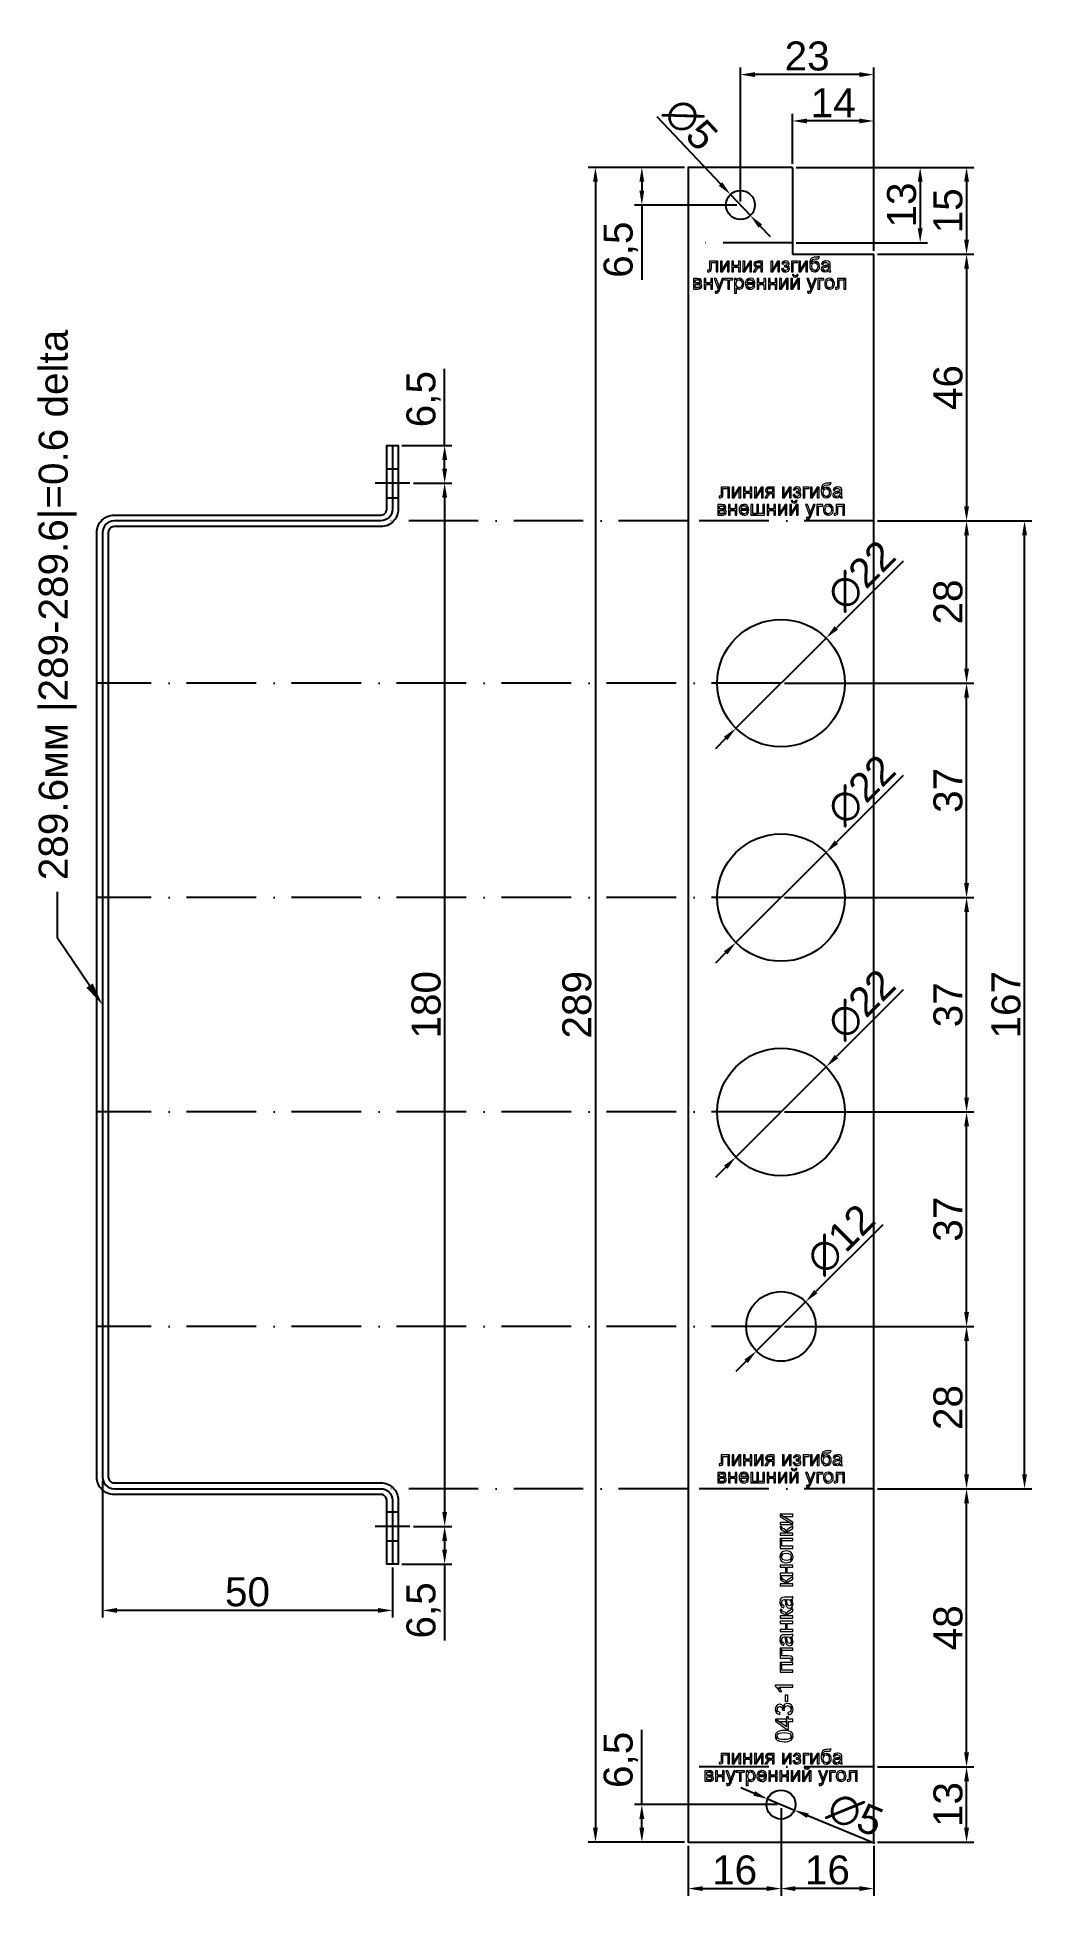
# Model space of a CAD drawing. Header units: millimetres. Extents: x -62 to 109, y -19 to 301.
import ezdxf
from ezdxf import colors
from ezdxf.entities.mleader import LeaderData, LeaderLine
from ezdxf.math import Vec2, Vec3

# ---------------------------------------------------------------- set-up
doc = ezdxf.new("R2010")
doc.units = ezdxf.units.MM
doc.linetypes.add('ACAD_ISO10W100', pattern=[18, 12, -3, 0, -3])
for name, color, linetype in [('Dimension', 5, 'Continuous'), ('Drawing', 30, 'Continuous'), ('Proection', 190, 'Continuous')]:
    doc.layers.add(name, color=color, linetype=linetype)
doc.styles.get("Standard").update_dxf_attribs({"font": 'arial.ttf'})
doc.dimstyles.new('ISO-25', dxfattribs={"dimtxt": 2.5, "dimasz": 2.5, "dimexe": 1.25, "dimexo": 0.625, "dimtad": 1, "dimtxsty": 'Standard', "dimcen": 2.5, "dimadec": 0, "dimazin": 0, "dimtfac": 1, "dimtmove": 0, "dimatfit": 3, "dimfxl": 1, "dimarcsym": 0})

msp = doc.modelspace()

# ---------------------------------------------------------------- blocks, each defined once
blk = doc.blocks.new('*D0')
at = {"layer": 'Dimension', "color": 0, "lineweight": -2, "transparency": 16777216}
for p, q in [((68.63, 279), (91.25, 279)), ((90, 276.5), (90, 268.5)), ((68.63, 266), (91.25, 266))]:
    blk.add_line(p, q, dxfattribs=at)
at = {"layer": 'Dimension', "color": 0, "transparency": 16777216}
for points in [[(89.58, 276.5), (90.42, 276.5), (90, 279)], [(89.58, 268.5), (90.42, 268.5), (90, 266)]]:
    blk.add_solid(points, dxfattribs=at)
at = {"layer": 'Dimension', "color": 0, "transparency": 16777216, "insert": (86.82, 272.5), "char_height": 5, "attachment_point": 5, "rotation": 90}
blk.add_mtext('13', dxfattribs=at)
blk = doc.blocks.new('*D1')
at = {"layer": 'Dimension', "color": 0, "lineweight": -2, "transparency": 16777216}
for p, q in [((82.63, 264), (99.25, 264)), ((98, 261.5), (98, 220.5)), ((82.63, 218), (99.25, 218))]:
    blk.add_line(p, q, dxfattribs=at)
at = {"layer": 'Dimension', "color": 0, "transparency": 16777216}
for points in [[(97.58, 261.5), (98.42, 261.5), (98, 264)], [(97.58, 220.5), (98.42, 220.5), (98, 218)]]:
    blk.add_solid(points, dxfattribs=at)
at = {"layer": 'Dimension', "color": 0, "transparency": 16777216, "insert": (94.82, 241), "char_height": 5, "attachment_point": 5, "rotation": 90}
blk.add_mtext('46', dxfattribs=at)
blk = doc.blocks.new('*D2')
at = {"layer": 'Dimension', "color": 0, "lineweight": -2, "transparency": 16777216}
for p, q in [((82.63, 3), (99.25, 3)), ((98, -7.5), (98, 0.5)), ((82.63, -10), (99.25, -10))]:
    blk.add_line(p, q, dxfattribs=at)
at = {"layer": 'Dimension', "color": 0, "transparency": 16777216}
for points in [[(97.58, 0.5), (98.42, 0.5), (98, 3)], [(97.58, -7.5), (98.42, -7.5), (98, -10)]]:
    blk.add_solid(points, dxfattribs=at)
at = {"layer": 'Dimension', "color": 0, "transparency": 16777216, "insert": (94.82, -3.5), "char_height": 5, "attachment_point": 5, "rotation": 90}
blk.add_mtext('13', dxfattribs=at)
blk = doc.blocks.new('*D3')
at = {"layer": 'Dimension', "color": 0, "lineweight": -2, "transparency": 16777216}
for p, q in [((82.63, 51), (99.25, 51)), ((98, 5.5), (98, 48.5)), ((82.63, 3), (99.25, 3))]:
    blk.add_line(p, q, dxfattribs=at)
at = {"layer": 'Dimension', "color": 0, "transparency": 16777216}
for points in [[(97.58, 48.5), (98.42, 48.5), (98, 51)], [(97.58, 5.5), (98.42, 5.5), (98, 3)]]:
    blk.add_solid(points, dxfattribs=at)
at = {"layer": 'Dimension', "color": 0, "transparency": 16777216, "insert": (94.82, 27), "char_height": 5, "attachment_point": 5, "rotation": 90}
blk.add_mtext('48', dxfattribs=at)
blk = doc.blocks.new('*D4')
at = {"layer": 'Dimension', "color": 0, "lineweight": -2, "transparency": 16777216}
for p, q in [((66, -4.12), (66, -19.25)), ((82, -10.62), (82, -19.25)), ((79.5, -18), (68.5, -18))]:
    blk.add_line(p, q, dxfattribs=at)
at = {"layer": 'Dimension', "color": 0, "transparency": 16777216}
for points in [[(68.5, -17.58), (68.5, -18.42), (66, -18)], [(79.5, -17.58), (79.5, -18.42), (82, -18)]]:
    blk.add_solid(points, dxfattribs=at)
at = {"layer": 'Dimension', "color": 0, "transparency": 16777216, "insert": (74, -14.82), "char_height": 5, "attachment_point": 5}
blk.add_mtext('16', dxfattribs=at)
blk = doc.blocks.new('*D5')
at = {"layer": 'Dimension', "color": 0, "lineweight": -2, "transparency": 16777216}
for p, q in [((42, -3.5), (42, 9.42)), ((65.38, -3.5), (40.75, -3.5)), ((42, -7.5), (42, -6)), ((49.38, -10), (40.75, -10))]:
    blk.add_line(p, q, dxfattribs=at)
at = {"layer": 'Dimension', "color": 0, "transparency": 16777216}
for points in [[(41.58, -6), (42.42, -6), (42, -3.5)], [(41.58, -7.5), (42.42, -7.5), (42, -10)]]:
    blk.add_solid(points, dxfattribs=at)
at = {"layer": 'Dimension', "color": 0, "transparency": 16777216, "insert": (38.37, 4.21), "char_height": 5, "attachment_point": 5, "rotation": 90}
blk.add_mtext('6,5', dxfattribs=at)
blk = doc.blocks.new('*D6')
at = {"layer": 'Dimension', "color": 0, "lineweight": -2, "transparency": 16777216}
for p, q in [((59, 273.13), (59, 296.25)), ((82, 264.62), (82, 296.25)), ((79.5, 295), (61.5, 295))]:
    blk.add_line(p, q, dxfattribs=at)
at = {"layer": 'Dimension', "color": 0, "transparency": 16777216}
for points in [[(61.5, 295.42), (61.5, 294.58), (59, 295)], [(79.5, 295.42), (79.5, 294.58), (82, 295)]]:
    blk.add_solid(points, dxfattribs=at)
at = {"layer": 'Dimension', "color": 0, "transparency": 16777216, "insert": (70.5, 298.18), "char_height": 5, "attachment_point": 5}
blk.add_mtext('23', dxfattribs=at)
blk = doc.blocks.new('*D7')
at = {"layer": 'Dimension', "color": 0, "lineweight": -2, "transparency": 16777216}
for p, q in [((49.38, 279), (40.75, 279)), ((42, 276.5), (42, 275)), ((58.38, 272.5), (40.75, 272.5)), ((42, 272.5), (42, 259.58))]:
    blk.add_line(p, q, dxfattribs=at)
at = {"layer": 'Dimension', "color": 0, "transparency": 16777216}
for points in [[(41.58, 276.5), (42.42, 276.5), (42, 279)], [(41.58, 275), (42.42, 275), (42, 272.5)]]:
    blk.add_solid(points, dxfattribs=at)
at = {"layer": 'Dimension', "color": 0, "transparency": 16777216, "insert": (38.37, 264.79), "char_height": 5, "attachment_point": 5, "rotation": 90}
blk.add_mtext('6,5', dxfattribs=at)
blk = doc.blocks.new('*D8')
at = {"layer": 'Dimension', "color": 0, "lineweight": -2, "transparency": 16777216}
for p, q in [((66.63, 79), (99.25, 79)), ((98, 53.5), (98, 76.5)), ((82.63, 51), (99.25, 51))]:
    blk.add_line(p, q, dxfattribs=at)
at = {"layer": 'Dimension', "color": 0, "transparency": 16777216}
for points in [[(97.58, 76.5), (98.42, 76.5), (98, 79)], [(97.58, 53.5), (98.42, 53.5), (98, 51)]]:
    blk.add_solid(points, dxfattribs=at)
at = {"layer": 'Dimension', "color": 0, "transparency": 16777216, "insert": (94.82, 65), "char_height": 5, "attachment_point": 5, "rotation": 90}
blk.add_mtext('28', dxfattribs=at)
blk = doc.blocks.new('*D9')
at = {"layer": 'Dimension', "color": 0, "lineweight": -2, "transparency": 16777216}
for p, q in [((66.63, 116), (99.25, 116)), ((98, 81.5), (98, 113.5)), ((66.63, 79), (99.25, 79))]:
    blk.add_line(p, q, dxfattribs=at)
at = {"layer": 'Dimension', "color": 0, "transparency": 16777216}
for points in [[(97.58, 113.5), (98.42, 113.5), (98, 116)], [(97.58, 81.5), (98.42, 81.5), (98, 79)]]:
    blk.add_solid(points, dxfattribs=at)
at = {"layer": 'Dimension', "color": 0, "transparency": 16777216, "insert": (94.82, 97.5), "char_height": 5, "attachment_point": 5, "rotation": 90}
blk.add_mtext('37', dxfattribs=at)
blk = doc.blocks.new('*D10')
at = {"layer": 'Dimension', "color": 0, "lineweight": -2, "transparency": 16777216}
for p, q in [((66.63, 153), (99.25, 153)), ((98, 118.5), (98, 150.5)), ((66.63, 116), (99.25, 116))]:
    blk.add_line(p, q, dxfattribs=at)
at = {"layer": 'Dimension', "color": 0, "transparency": 16777216}
for points in [[(97.58, 150.5), (98.42, 150.5), (98, 153)], [(97.58, 118.5), (98.42, 118.5), (98, 116)]]:
    blk.add_solid(points, dxfattribs=at)
at = {"layer": 'Dimension', "color": 0, "transparency": 16777216, "insert": (94.82, 134.5), "char_height": 5, "attachment_point": 5, "rotation": 90}
blk.add_mtext('37', dxfattribs=at)
blk = doc.blocks.new('*D11')
at = {"layer": 'Dimension', "color": 0, "lineweight": -2, "transparency": 16777216}
for p, q in [((66.63, 190), (99.25, 190)), ((98, 155.5), (98, 187.5)), ((66.63, 153), (99.25, 153))]:
    blk.add_line(p, q, dxfattribs=at)
at = {"layer": 'Dimension', "color": 0, "transparency": 16777216}
for points in [[(97.58, 187.5), (98.42, 187.5), (98, 190)], [(97.58, 155.5), (98.42, 155.5), (98, 153)]]:
    blk.add_solid(points, dxfattribs=at)
at = {"layer": 'Dimension', "color": 0, "transparency": 16777216, "insert": (94.82, 171.5), "char_height": 5, "attachment_point": 5, "rotation": 90}
blk.add_mtext('37', dxfattribs=at)
blk = doc.blocks.new('*D12')
at = {"layer": 'Dimension', "color": 0, "lineweight": -2, "transparency": 16777216}
for p, q in [((82.63, 218), (99.25, 218)), ((98, 192.5), (98, 215.5)), ((66.63, 190), (99.25, 190))]:
    blk.add_line(p, q, dxfattribs=at)
at = {"layer": 'Dimension', "color": 0, "transparency": 16777216}
for points in [[(97.58, 215.5), (98.42, 215.5), (98, 218)], [(97.58, 192.5), (98.42, 192.5), (98, 190)]]:
    blk.add_solid(points, dxfattribs=at)
at = {"layer": 'Dimension', "color": 0, "transparency": 16777216, "insert": (94.82, 204), "char_height": 5, "attachment_point": 5, "rotation": 90}
blk.add_mtext('28', dxfattribs=at)
blk = doc.blocks.new('*D13')
at = {"layer": 'Dimension', "color": 0, "lineweight": -2, "transparency": 16777216}
for p, q in [((50, -10.62), (50, -19.25)), ((66, -10.62), (66, -19.25)), ((52.5, -18), (63.5, -18))]:
    blk.add_line(p, q, dxfattribs=at)
at = {"layer": 'Dimension', "color": 0, "transparency": 16777216}
for points in [[(52.5, -17.58), (52.5, -18.42), (50, -18)], [(63.5, -17.58), (63.5, -18.42), (66, -18)]]:
    blk.add_solid(points, dxfattribs=at)
at = {"layer": 'Dimension', "color": 0, "transparency": 16777216, "insert": (58, -14.82), "char_height": 5, "attachment_point": 5}
blk.add_mtext('16', dxfattribs=at)
blk = doc.blocks.new('*D15')
at = {"layer": 'Dimension', "color": 0, "lineweight": -2, "transparency": 16777216}
for p, q in [((87.07, 211.07), (75.55, 199.55)), ((58.22, 182.22), (73.78, 197.78)), ((56.45, 180.45), (54.69, 178.69))]:
    blk.add_line(p, q, dxfattribs=at)
at = {"layer": 'Dimension', "color": 0, "transparency": 16777216}
for points in [[(75.25, 199.84), (75.84, 199.25), (73.78, 197.78)], [(56.16, 180.75), (56.75, 180.16), (58.22, 182.22)]]:
    blk.add_solid(points, dxfattribs=at)
at = {"layer": 'Dimension', "color": 0, "transparency": 16777216, "insert": (79.85, 208.54), "char_height": 5, "attachment_point": 5, "rotation": 45}
blk.add_mtext('∅22', dxfattribs=at)
blk = doc.blocks.new('*D16')
at = {"layer": 'Dimension', "color": 0, "lineweight": -2, "transparency": 16777216}
for p, q in [((87.07, 174.07), (75.55, 162.55)), ((58.22, 145.22), (73.78, 160.78)), ((56.45, 143.45), (54.69, 141.69))]:
    blk.add_line(p, q, dxfattribs=at)
at = {"layer": 'Dimension', "color": 0, "transparency": 16777216}
for points in [[(75.25, 162.84), (75.84, 162.25), (73.78, 160.78)], [(56.16, 143.75), (56.75, 143.16), (58.22, 145.22)]]:
    blk.add_solid(points, dxfattribs=at)
at = {"layer": 'Dimension', "color": 0, "transparency": 16777216, "insert": (79.85, 171.54), "char_height": 5, "attachment_point": 5, "rotation": 45}
blk.add_mtext('∅22', dxfattribs=at)
blk = doc.blocks.new('*D17')
at = {"layer": 'Dimension', "color": 0, "lineweight": -2, "transparency": 16777216}
for p, q in [((87.07, 137.07), (75.55, 125.55)), ((58.22, 108.22), (73.78, 123.78)), ((56.45, 106.45), (54.69, 104.69))]:
    blk.add_line(p, q, dxfattribs=at)
at = {"layer": 'Dimension', "color": 0, "transparency": 16777216}
for points in [[(75.25, 125.84), (75.84, 125.25), (73.78, 123.78)], [(56.16, 106.75), (56.75, 106.16), (58.22, 108.22)]]:
    blk.add_solid(points, dxfattribs=at)
at = {"layer": 'Dimension', "color": 0, "transparency": 16777216, "insert": (79.85, 134.54), "char_height": 5, "attachment_point": 5, "rotation": 45}
blk.add_mtext('∅22', dxfattribs=at)
blk = doc.blocks.new('*D18')
at = {"layer": 'Dimension', "color": 0, "lineweight": -2, "transparency": 16777216}
for p, q in [((83.54, 96.54), (72.01, 85.01)), ((61.76, 74.76), (70.24, 83.24)), ((59.99, 72.99), (58.22, 71.22))]:
    blk.add_line(p, q, dxfattribs=at)
at = {"layer": 'Dimension', "color": 0, "transparency": 16777216}
for points in [[(71.72, 85.31), (72.31, 84.72), (70.24, 83.24)], [(59.69, 73.28), (60.28, 72.69), (61.76, 74.76)]]:
    blk.add_solid(points, dxfattribs=at)
at = {"layer": 'Dimension', "color": 0, "transparency": 16777216, "insert": (76.31, 94), "char_height": 5, "attachment_point": 5, "rotation": 45}
blk.add_mtext('∅12', dxfattribs=at)
blk = doc.blocks.new('*D21')
at = {"layer": 'Dimension', "color": 0, "lineweight": -2, "transparency": 16777216}
for p, q in [((49.38, 279), (32.75, 279)), ((34, 276.5), (34, -7.5)), ((49.38, -10), (32.75, -10))]:
    blk.add_line(p, q, dxfattribs=at)
at = {"layer": 'Dimension', "color": 0, "transparency": 16777216}
for points in [[(33.58, 276.5), (34.42, 276.5), (34, 279)], [(33.58, -7.5), (34.42, -7.5), (34, -10)]]:
    blk.add_solid(points, dxfattribs=at)
at = {"layer": 'Dimension', "color": 0, "transparency": 16777216, "insert": (30.82, 134.5), "char_height": 5, "attachment_point": 5, "rotation": 90}
blk.add_mtext('289', dxfattribs=at)
blk = doc.blocks.new('*D22')
at = {"layer": 'Dimension', "color": 0, "lineweight": -2, "transparency": 16777216}
for p, q in [((68, 279.62), (68, 288.25)), ((79.5, 287), (70.5, 287)), ((82, 264.62), (82, 288.25))]:
    blk.add_line(p, q, dxfattribs=at)
at = {"layer": 'Dimension', "color": 0, "transparency": 16777216}
for points in [[(70.5, 287.42), (70.5, 286.58), (68, 287)], [(79.5, 287.42), (79.5, 286.58), (82, 287)]]:
    blk.add_solid(points, dxfattribs=at)
at = {"layer": 'Dimension', "color": 0, "transparency": 16777216, "insert": (75, 290.14), "char_height": 5, "attachment_point": 5}
blk.add_mtext('14', dxfattribs=at)
blk = doc.blocks.new('*D23')
at = {"layer": 'Dimension', "color": 0, "lineweight": -2, "transparency": 16777216}
for p, q in [((68.63, 279), (99.25, 279)), ((98, 276.5), (98, 266.5)), ((82.63, 264), (99.25, 264))]:
    blk.add_line(p, q, dxfattribs=at)
at = {"layer": 'Dimension', "color": 0, "transparency": 16777216}
for points in [[(97.58, 276.5), (98.42, 276.5), (98, 279)], [(97.58, 266.5), (98.42, 266.5), (98, 264)]]:
    blk.add_solid(points, dxfattribs=at)
at = {"layer": 'Dimension', "color": 0, "transparency": 16777216, "insert": (94.82, 271.5), "char_height": 5, "attachment_point": 5, "rotation": 90}
blk.add_mtext('15', dxfattribs=at)
blk = doc.blocks.new('*D24')
at = {"layer": 'Dimension', "color": 0, "lineweight": -2, "transparency": 16777216}
for p, q in [((44.57, 287.79), (55.57, 276.14)), ((60.72, 270.68), (57.28, 274.32)), ((62.43, 268.86), (64.15, 267.05))]:
    blk.add_line(p, q, dxfattribs=at)
at = {"layer": 'Dimension', "color": 0, "transparency": 16777216}
for points in [[(55.87, 276.42), (55.26, 275.85), (57.28, 274.32)], [(62.74, 269.15), (62.13, 268.58), (60.72, 270.68)]]:
    blk.add_solid(points, dxfattribs=at)
at = {"layer": 'Dimension', "color": 0, "transparency": 16777216, "insert": (50.41, 286.43), "char_height": 5, "attachment_point": 5, "rotation": 313.3518}
blk.add_mtext('∅5', dxfattribs=at)
blk = doc.blocks.new('*D25')
at = {"layer": 'Dimension', "color": 0, "lineweight": -2, "transparency": 16777216}
for p, q in [((61.38, -1.58), (59.08, -0.62)), ((63.69, -2.54), (68.31, -4.46)), ((82.16, -10.23), (70.62, -5.42))]:
    blk.add_line(p, q, dxfattribs=at)
at = {"layer": 'Dimension', "color": 0, "transparency": 16777216}
for points in [[(61.54, -1.19), (61.22, -1.96), (63.69, -2.54)], [(70.78, -5.04), (70.46, -5.81), (68.31, -4.46)]]:
    blk.add_solid(points, dxfattribs=at)
at = {"layer": 'Dimension', "color": 0, "transparency": 16777216, "insert": (78.82, -5.25), "char_height": 5, "attachment_point": 5, "rotation": 337.3801}
blk.add_mtext('∅5', dxfattribs=at)
blk = doc.blocks.new('*D26')
at = {"layer": 'Dimension', "color": 0, "lineweight": -2, "transparency": 16777216}
for p, q in [((8, 231), (8, 244.21)), ((0.63, 231), (9.25, 231)), ((8, 227), (8, 228.5)), ((2.63, 224.5), (9.25, 224.5))]:
    blk.add_line(p, q, dxfattribs=at)
at = {"layer": 'Dimension', "color": 0, "transparency": 16777216}
for points in [[(7.58, 228.5), (8.42, 228.5), (8, 231)], [(7.58, 227), (8.42, 227), (8, 224.5)]]:
    blk.add_solid(points, dxfattribs=at)
at = {"layer": 'Dimension', "color": 0, "transparency": 16777216, "insert": (4.37, 239), "char_height": 5, "attachment_point": 5, "rotation": 90}
blk.add_mtext('6,5', dxfattribs=at)
blk = doc.blocks.new('*D30')
at = {"layer": 'Dimension', "color": 0, "lineweight": -2, "transparency": 16777216}
for p, q in [((2.63, 224.5), (9.25, 224.5)), ((8, 222), (8, 47)), ((2.63, 44.5), (9.25, 44.5))]:
    blk.add_line(p, q, dxfattribs=at)
at = {"layer": 'Dimension', "color": 0, "transparency": 16777216}
for points in [[(7.58, 222), (8.42, 222), (8, 224.5)], [(7.58, 47), (8.42, 47), (8, 44.5)]]:
    blk.add_solid(points, dxfattribs=at)
at = {"layer": 'Dimension', "color": 0, "transparency": 16777216, "insert": (4.82, 134.5), "char_height": 5, "attachment_point": 5, "rotation": 90}
blk.add_mtext('180', dxfattribs=at)
blk = doc.blocks.new('*D33')
at = {"layer": 'Dimension', "color": 0, "lineweight": -2, "transparency": 16777216}
for p, q in [((2.63, 44.5), (9.25, 44.5)), ((8, 42), (8, 40.5)), ((0.63, 38), (9.25, 38)), ((8, 38), (8, 24.79))]:
    blk.add_line(p, q, dxfattribs=at)
at = {"layer": 'Dimension', "color": 0, "transparency": 16777216}
for points in [[(7.58, 42), (8.42, 42), (8, 44.5)], [(7.58, 40.5), (8.42, 40.5), (8, 38)]]:
    blk.add_solid(points, dxfattribs=at)
at = {"layer": 'Dimension', "color": 0, "transparency": 16777216, "insert": (4.37, 30), "char_height": 5, "attachment_point": 5, "rotation": 90}
blk.add_mtext('6,5', dxfattribs=at)
blk = doc.blocks.new('*D34')
at = {"layer": 'Dimension', "color": 0, "lineweight": -2, "transparency": 16777216}
for p, q in [((-51, 52.38), (-51, 28.75)), ((-1, 37.38), (-1, 28.75)), ((-3.5, 30), (-48.5, 30))]:
    blk.add_line(p, q, dxfattribs=at)
at = {"layer": 'Dimension', "color": 0, "transparency": 16777216}
for points in [[(-48.5, 30.42), (-48.5, 29.58), (-51, 30)], [(-3.5, 30.42), (-3.5, 29.58), (-1, 30)]]:
    blk.add_solid(points, dxfattribs=at)
at = {"layer": 'Dimension', "color": 0, "transparency": 16777216, "insert": (-26, 33.18), "char_height": 5, "attachment_point": 5}
blk.add_mtext('50', dxfattribs=at)
blk = doc.blocks.new('*D35')
at = {"layer": 'Dimension', "color": 0, "lineweight": -2, "transparency": 16777216}
for p, q in [((82.63, 218), (109.25, 218)), ((108, 53.5), (108, 215.5)), ((82.63, 51), (109.25, 51))]:
    blk.add_line(p, q, dxfattribs=at)
at = {"layer": 'Dimension', "color": 0, "transparency": 16777216}
for points in [[(107.58, 215.5), (108.42, 215.5), (108, 218)], [(107.58, 53.5), (108.42, 53.5), (108, 51)]]:
    blk.add_solid(points, dxfattribs=at)
at = {"layer": 'Dimension', "color": 0, "transparency": 16777216, "insert": (104.82, 134.5), "char_height": 5, "attachment_point": 5, "rotation": 90}
blk.add_mtext('167', dxfattribs=at)

# ---------------------------------------------------------------- dimensions: what is measured, and where the dimension line sits
at = {"layer": 'Dimension'}
dim = msp.add_linear_dim(base=(59, 295), p1=(82, 264), p2=(59, 272.5), dimstyle='ISO-25', override={"dimtxt": 5}, dxfattribs=at)
dim.commit()
dim.dimension.update_dxf_attribs({"geometry": '*D6', "text_midpoint": (70.5, 295), "dimtype": 160})
dim = msp.add_diameter_dim_2p(p1=(60.716, 270.682), p2=(57.284, 274.318), dimstyle='ISO-25', override={"dimtxt": 5}, dxfattribs=at)
dim.commit()
dim.dimension.update_dxf_attribs({"geometry": '*D24', "text_midpoint": (48, 284.152), "dimtype": 163})
for base, p1, p2, picture, middle in [((68, 287), (82, 264), (68, 279), '*D22', (75, 290.135)), ((-51, 30), (-1, 38), (-51, 53), '*D34', (-26, 33.178)), ((66, -18), (82, -10), (66, -3.5), '*D4', (74, -14.822)), ((66, -18), (50, -10), (66, -10), '*D13', (58, -14.822))]:
    dim = msp.add_linear_dim(base=base, p1=p1, p2=p2, dimstyle='ISO-25', override={"dimtxt": 5}, dxfattribs=at)
    dim.commit()
    dim.dimension.update_dxf_attribs({"geometry": picture, "text_midpoint": middle})
for base, p1, p2, picture, middle in [((34, -10), (50, 279), (50, -10), '*D21', (30.822, 134.5)), ((42, 272.5), (50, 279), (59, 272.5), '*D7', (38.37, 264.791)), ((90, 266), (68, 279), (68, 266), '*D0', (86.82, 272.5)), ((98, 264), (68, 279), (82, 264), '*D23', (94.822, 271.5)), ((98, 218), (82, 264), (82, 218), '*D1', (94.822, 241)), ((8, 44.5), (2, 224.5), (2, 44.5), '*D30', (4.822, 134.5)), ((98, 218), (66, 190), (82, 218), '*D12', (94.822, 204)), ((108, 218), (82, 51), (82, 218), '*D35', (104.822, 134.5)), ((98, 190), (66, 153), (66, 190), '*D11', (94.82, 171.5)), ((98, 153), (66, 116), (66, 153), '*D10', (94.82, 134.5)), ((98, 116), (66, 79), (66, 116), '*D9', (94.82, 97.5)), ((98, 79), (82, 51), (66, 79), '*D8', (94.822, 65)), ((98, 51), (82, 3), (82, 51), '*D3', (94.822, 27)), ((42, -3.5), (50, -10), (66, -3.5), '*D5', (38.37, 4.209)), ((98, 3), (82, -10), (82, 3), '*D2', (94.82, -3.5))]:
    dim = msp.add_linear_dim(base=base, p1=p1, p2=p2, angle=90, dimstyle='ISO-25', override={"dimtxt": 5}, dxfattribs=at)
    dim.commit()
    dim.dimension.update_dxf_attribs({"geometry": picture, "text_midpoint": middle})
for base, p1, p2, picture, middle in [((8, 224.5), (0, 231), (2, 224.5), '*D26', (8, 239)), ((8, 38), (2, 44.5), (0, 38), '*D33', (8, 30))]:
    dim = msp.add_linear_dim(base=base, p1=p1, p2=p2, angle=90, dimstyle='ISO-25', override={"dimtxt": 5}, dxfattribs=at)
    dim.commit()
    dim.dimension.update_dxf_attribs({"geometry": picture, "text_midpoint": middle, "dimtype": 160})
for p1, p2, picture, middle in [((58.222, 182.222), (73.778, 197.778), '*D15', (79.847, 208.539)), ((58.222, 145.222), (73.778, 160.778), '*D16', (79.847, 171.539)), ((58.222, 108.222), (73.778, 123.778), '*D17', (79.847, 134.539)), ((61.757, 74.757), (70.243, 83.243), '*D18', (76.312, 94.004)), ((63.692, -2.538), (68.308, -4.462), '*D25', (77.541, -8.309))]:
    dim = msp.add_diameter_dim_2p(p1=p1, p2=p2, dimstyle='ISO-25', override={"dimtxt": 5}, dxfattribs=at)
    dim.commit()
    dim.dimension.update_dxf_attribs({"geometry": picture, "text_midpoint": middle})

# ---------------------------------------------------------------- linework, layer by layer
for p, q in [((68, 279), (68, 264)), ((68, 264), (82, 264))]:
    msp.add_line(p, q)
msp.add_lwpolyline([(68, 279), (50, 279), (50, -10), (82, -10), (82, 264)])
for centre, radius in [((59, 272.5), 2.5), ((66, 190), 11), ((66, 153), 11), ((66, 116), 11), ((66, 79), 6), ((66, -3.5), 2.5)]:
    msp.add_circle(centre, radius)
at = {"layer": 'Dimension', "linetype": 'ACAD_ISO10W100'}
for p, q in [((2, 224.5), (-4, 224.5)), ((50, 218), (-3, 218)), ((66, 190), (-52, 190)), ((66, 153), (-52, 153)), ((66, 116), (-52, 116)), ((66, 79), (-52, 79)), ((50, 51), (-3, 51)), ((2, 44.5), (-4, 44.5))]:
    msp.add_line(p, q, dxfattribs=at)
at = {"layer": 'Dimension'}
for p, q in [((-2, 227), (0, 227)), ((-2, 222), (0, 222)), ((-2, 47), (0, 47)), ((-2, 42), (0, 42))]:
    msp.add_line(p, q, dxfattribs=at)
at = {"layer": 'Drawing', "linetype": 'ACAD_ISO10W100'}
for p, q in [((68, 266), (50, 266)), ((82, 218), (50, 218)), ((82, 51), (50, 51)), ((82, 3), (50, 3))]:
    msp.add_line(p, q, dxfattribs=at)
at = {"layer": 'Drawing', "color": 30, "lineweight": 0}
for points in [[(72.352, 263.561), (72.297, 263.506), (72.279, 263.506), (71.952, 263.506), (71.715, 263.488), (71.424, 263.397), (71.206, 263.252), (71.152, 263.197), (71.043, 262.979), (70.97, 262.67), (70.952, 262.288), (70.952, 262.034), (70.988, 261.706), (71.043, 261.488), (71.134, 261.343), (71.334, 261.106), (71.497, 261.016), (71.824, 260.961), (72.006, 260.979), (72.261, 261.07), (72.352, 261.143), (71.824, 261.216), (71.715, 261.216), (71.461, 261.379), (71.352, 261.543), (71.297, 261.852), (71.334, 262.106), (71.443, 262.361), (71.224, 262.47), (71.224, 262.597), (71.279, 262.888), (71.297, 262.888), (71.479, 263.125), (71.643, 263.161), (72.006, 263.197), (72.097, 263.197), (72.388, 263.216), (72.552, 263.306), (72.624, 263.561)], [(51.588, 259.816), (50.897, 259.816), (50.897, 257.997), (51.697, 257.997), (51.933, 258.016), (52.188, 258.125), (52.279, 258.216), (51.188, 258.252), (51.188, 258.797), (51.57, 258.797), (52.079, 258.943), (51.188, 259.052), (51.188, 259.561), (51.533, 259.561), (52.206, 259.616), (51.988, 259.761), (51.933, 259.779)], [(53.043, 259.816), (52.752, 259.816), (52.752, 257.997), (53.043, 257.997), (53.043, 258.797), (53.897, 258.797), (53.043, 259.052)], [(54.206, 259.816), (53.897, 259.816), (53.897, 259.052), (53.043, 259.052), (53.897, 258.797), (53.897, 257.997), (54.206, 257.997)], [(55.115, 262.816), (53.679, 262.816), (53.679, 261.616), (53.661, 261.343), (53.606, 261.27), (53.479, 261.252), (53.352, 261.252), (53.352, 260.997), (53.588, 260.979), (53.861, 261.07), (53.97, 261.234), (53.97, 261.306), (53.988, 261.652), (53.988, 262.561), (54.806, 262.561)], [(54.824, 259.816), (54.497, 259.816), (55.188, 257.997), (55.333, 258.343), (55.297, 258.47), (55.206, 258.761)], [(56.152, 259.816), (55.843, 259.816), (55.461, 258.761), (55.424, 258.652), (55.333, 258.343), (55.188, 257.997), (55.152, 257.925), (55.061, 257.688), (54.952, 257.597), (54.788, 257.561), (55.297, 257.561), (55.333, 257.634), (55.461, 257.961)], [(55.115, 262.816), (54.806, 262.561), (54.806, 260.997), (55.115, 260.997)], [(55.879, 262.816), (55.57, 262.816), (55.57, 260.997), (55.879, 261.434)], [(57.061, 262.816), (56.733, 262.816), (55.879, 261.434), (55.57, 260.997), (55.897, 260.997), (56.752, 262.379)], [(57.715, 259.816), (56.243, 259.816), (56.243, 259.561), (56.824, 259.561), (56.824, 257.997), (57.133, 257.997), (57.133, 259.561), (57.715, 259.561)], [(57.061, 262.816), (56.752, 262.379), (56.752, 260.997), (57.061, 260.997)], [(57.824, 262.816), (57.515, 262.816), (57.515, 260.997), (57.824, 260.997), (57.824, 261.797), (58.679, 261.797), (57.824, 262.052)], [(58.988, 262.816), (58.679, 262.816), (58.679, 262.052), (57.824, 262.052), (58.679, 261.797), (58.679, 260.997), (58.988, 260.997)], [(58.297, 259.816), (58.006, 259.816), (58.006, 257.306), (58.315, 257.306), (58.315, 258.179), (58.77, 258.216), (58.679, 258.216), (58.424, 258.379), (58.333, 258.561), (58.297, 258.888), (58.315, 259.179), (58.443, 259.434), (58.515, 259.506), (58.297, 259.579)], [(58.824, 259.852), (58.806, 259.852), (58.515, 259.779), (58.297, 259.579), (58.515, 259.506), (58.788, 259.616), (59.224, 259.725), (59.115, 259.797)], [(59.752, 262.816), (59.443, 262.816), (59.443, 260.997), (59.752, 261.434)], [(60.933, 262.816), (60.606, 262.816), (59.752, 261.434), (59.443, 260.997), (59.77, 260.997), (60.624, 262.379)], [(60.697, 259.852), (60.624, 259.852), (60.333, 259.779), (60.079, 259.597), (60.697, 259.597), (60.843, 259.579), (61.079, 259.416), (61.115, 259.379), (61.188, 259.088), (60.188, 259.088), (61.515, 259.07), (61.443, 259.379), (61.297, 259.597), (61.261, 259.652), (61.006, 259.797)], [(60.933, 262.816), (60.624, 262.379), (60.624, 260.997), (60.933, 260.997)], [(61.788, 261.706), (61.552, 261.488), (61.224, 260.997), (61.606, 260.997), (61.861, 261.397), (61.915, 261.452), (62.097, 261.67), (62.333, 261.706), (62.515, 261.706)], [(61.424, 262.561), (61.333, 262.288), (61.333, 262.197), (61.461, 261.925), (62.17, 261.961), (62.024, 261.961), (61.77, 262.034), (61.643, 262.27), (61.733, 262.47), (61.77, 262.506), (62.079, 262.561), (62.515, 262.561)], [(62.824, 262.816), (61.988, 262.816), (61.752, 262.779), (61.497, 262.67), (61.424, 262.561), (62.515, 262.561), (62.515, 261.961), (62.17, 261.961), (61.461, 261.925), (61.552, 261.852), (61.861, 261.743), (61.788, 261.706), (62.515, 261.706), (62.515, 260.997), (62.824, 260.997)], [(62.206, 259.816), (61.897, 259.816), (61.897, 257.997), (62.206, 257.997), (62.206, 258.797), (63.061, 258.797), (62.206, 259.052)], [(63.37, 259.816), (63.061, 259.816), (63.061, 259.052), (62.206, 259.052), (63.061, 258.797), (63.061, 257.997), (63.37, 257.997)], [(64.133, 259.816), (63.824, 259.816), (63.824, 257.997), (64.133, 257.997), (64.133, 258.797), (64.988, 258.797), (64.133, 259.052)], [(65.297, 259.816), (64.988, 259.816), (64.988, 259.052), (64.133, 259.052), (64.988, 258.797), (64.988, 257.997), (65.297, 257.997)], [(64.57, 262.816), (64.261, 262.816), (64.261, 260.997), (64.57, 261.434)], [(65.752, 262.816), (65.406, 262.816), (64.57, 261.434), (64.261, 260.997), (64.588, 260.997), (65.443, 262.379)], [(65.752, 262.816), (65.443, 262.379), (65.443, 260.997), (65.752, 260.997)], [(66.061, 259.816), (65.752, 259.816), (65.752, 257.997), (66.061, 258.434)], [(67.243, 259.816), (66.915, 259.816), (66.061, 258.434), (65.752, 257.997), (66.079, 257.997), (66.933, 259.379)], [(66.352, 261.579), (66.061, 261.506), (66.097, 261.361), (66.243, 261.143), (66.788, 261.216), (66.515, 261.306), (66.497, 261.306)], [(66.243, 262.616), (66.115, 262.343), (66.406, 262.288), (66.533, 262.506), (66.77, 262.597)], [(66.77, 262.852), (66.733, 262.852), (66.443, 262.779), (66.243, 262.616), (66.77, 262.597), (66.988, 262.525), (67.061, 262.325), (67.006, 262.161), (66.879, 262.07), (66.606, 262.052), (66.606, 261.816), (66.679, 261.816), (67.188, 261.961), (67.297, 262.052), (67.388, 262.306), (67.388, 262.434), (67.224, 262.688), (67.079, 262.797)], [(67.188, 261.961), (66.679, 261.816), (66.952, 261.797), (67.079, 261.706), (67.152, 261.525), (67.043, 261.288), (66.788, 261.216), (66.243, 261.143), (66.461, 260.997), (66.788, 260.961), (67.024, 260.979), (67.279, 261.106), (67.37, 261.216), (67.461, 261.506), (67.388, 261.779)], [(67.243, 259.816), (66.933, 259.379), (66.933, 257.997), (67.243, 257.997)], [(69.188, 259.816), (68.861, 259.816), (68.006, 258.434), (67.697, 257.997), (68.024, 257.997), (68.879, 259.379)], [(68.006, 259.816), (67.697, 259.816), (67.697, 257.997), (68.006, 258.434)], [(68.843, 262.816), (67.806, 262.816), (67.806, 260.997), (68.115, 260.997), (68.115, 262.561), (68.843, 262.561)], [(68.17, 260.488), (67.97, 260.488), (67.988, 260.416), (68.133, 260.161), (68.17, 260.125), (68.479, 260.052), (68.552, 260.052), (68.824, 260.161), (68.861, 260.216), (68.461, 260.27), (68.279, 260.325)], [(68.97, 260.488), (68.77, 260.488), (68.679, 260.325), (68.461, 260.27), (68.861, 260.216)], [(69.188, 259.816), (68.879, 259.379), (68.879, 257.997), (69.188, 257.997)], [(69.388, 262.816), (69.079, 262.816), (69.079, 260.997), (69.388, 261.434)], [(70.57, 262.816), (70.243, 262.816), (69.388, 261.434), (69.079, 260.997), (69.406, 260.997), (70.261, 262.379)], [(70.57, 262.816), (70.261, 262.379), (70.261, 260.997), (70.57, 260.997)], [(70.77, 259.816), (70.443, 259.816), (71.134, 257.997), (71.279, 258.343), (71.243, 258.47), (71.152, 258.761)], [(72.097, 259.816), (71.806, 259.816), (71.406, 258.761), (71.37, 258.652), (71.279, 258.343), (71.134, 257.997), (71.097, 257.925), (71.006, 257.688), (70.915, 257.597), (70.752, 257.561), (71.243, 257.561), (71.279, 257.634), (71.424, 257.961)], [(71.843, 262.816), (71.788, 262.816), (71.497, 262.725), (71.443, 262.688), (71.224, 262.47), (71.443, 262.361), (71.552, 262.47), (71.824, 262.561), (72.424, 262.561), (72.388, 262.597), (72.134, 262.761)], [(72.424, 262.561), (71.824, 262.561), (71.97, 262.543), (72.206, 262.379), (72.297, 262.234), (72.334, 261.906), (72.315, 261.67), (72.206, 261.397), (72.097, 261.306), (71.824, 261.216), (72.352, 261.143), (72.552, 261.379), (72.624, 261.579), (72.661, 261.906), (72.661, 262.034), (72.588, 262.325)], [(73.406, 259.816), (72.37, 259.816), (72.37, 257.997), (72.679, 257.997), (72.679, 259.561), (73.406, 259.561)], [(73.37, 261.997), (73.152, 261.888), (72.988, 261.725), (72.934, 261.47), (72.934, 261.361), (73.079, 261.106), (73.624, 261.197), (73.352, 261.288), (73.261, 261.488), (73.297, 261.634), (73.424, 261.725), (73.679, 261.797), (73.915, 261.834), (74.188, 261.906)], [(73.115, 262.616), (73.097, 262.579), (72.97, 262.288), (73.279, 262.252), (73.279, 262.27), (73.424, 262.525), (73.443, 262.543), (73.752, 262.597)], [(73.915, 261.27), (73.624, 261.197), (73.079, 261.106), (73.224, 261.016), (73.552, 260.961), (73.588, 260.961), (73.879, 261.016), (73.952, 261.052), (74.206, 261.216)], [(73.788, 262.852), (73.679, 262.852), (73.388, 262.797), (73.352, 262.779), (73.115, 262.616), (73.752, 262.597), (73.824, 262.597), (74.097, 262.488), (74.188, 262.234), (74.188, 262.143), (73.988, 262.106), (73.643, 262.052), (73.37, 261.997), (74.188, 261.906), (74.188, 261.797), (74.188, 261.797), (74.134, 261.488), (73.934, 261.27), (73.915, 261.27), (74.206, 261.216), (74.279, 260.997), (74.588, 260.997), (74.515, 261.216), (74.497, 261.379), (74.497, 261.761), (74.497, 262.161), (74.479, 262.452), (74.388, 262.67), (74.17, 262.797), (74.115, 262.816)], [(74.37, 259.852), (74.37, 259.852), (74.061, 259.797), (73.806, 259.652), (73.679, 259.506), (73.57, 259.234), (73.534, 258.906), (73.534, 258.725), (73.606, 258.434), (73.752, 258.197), (74.37, 258.216), (74.243, 258.234), (73.988, 258.379), (73.879, 258.579), (73.843, 258.906), (73.879, 259.179), (73.988, 259.434), (74.097, 259.506), (74.37, 259.597), (74.988, 259.616), (74.934, 259.652), (74.679, 259.797)], [(77.152, 259.816), (75.734, 259.816), (75.734, 258.616), (75.715, 258.343), (75.661, 258.27), (75.534, 258.252), (75.388, 258.252), (75.388, 257.997), (75.643, 257.997), (75.897, 258.07), (76.024, 258.234), (76.024, 258.306), (76.043, 258.652), (76.043, 259.561), (76.843, 259.561)], [(77.152, 259.816), (76.843, 259.561), (76.843, 257.997), (77.152, 257.997)], [(52.206, 259.616), (51.533, 259.561), (51.588, 259.561), (51.879, 259.506), (51.988, 259.306), (51.915, 259.161), (51.788, 259.07), (51.515, 259.052), (51.188, 259.052), (52.079, 258.943), (52.243, 259.106), (52.297, 259.325)], [(52.079, 258.943), (51.57, 258.797), (51.861, 258.779), (52.006, 258.688), (52.061, 258.525), (51.952, 258.306), (51.915, 258.288), (51.606, 258.252), (51.188, 258.252), (52.279, 258.216), (52.37, 258.506), (52.297, 258.779)], [(54.624, 257.597), (54.661, 257.306), (54.861, 257.27), (55.097, 257.343), (55.297, 257.561), (54.788, 257.561)], [(59.224, 259.725), (58.788, 259.616), (58.879, 259.597), (59.133, 259.434), (59.224, 259.252), (59.279, 258.925), (59.243, 258.634), (59.133, 258.379), (59.043, 258.306), (58.77, 258.216), (58.315, 258.179), (58.515, 258.016), (58.788, 257.961), (58.915, 257.961), (59.188, 258.07), (59.315, 258.161), (59.479, 258.416), (59.552, 258.597), (59.588, 258.925), (59.57, 259.106), (59.497, 259.397), (59.443, 259.506)], [(60.079, 259.597), (60.006, 259.488), (59.897, 259.216), (59.861, 258.888), (59.861, 258.743), (59.933, 258.434), (60.079, 258.197), (60.715, 258.216), (60.588, 258.216), (60.333, 258.379), (60.243, 258.506), (60.17, 258.834), (61.515, 258.834), (61.515, 258.906), (61.515, 259.07), (60.188, 259.088), (60.206, 259.197), (60.352, 259.452), (60.406, 259.506), (60.697, 259.597)], [(61.188, 258.579), (61.17, 258.543), (61.006, 258.306), (60.715, 258.216), (60.079, 258.197), (60.152, 258.143), (60.406, 257.997), (60.715, 257.961), (60.97, 257.997), (61.224, 258.106), (61.37, 258.252), (61.515, 258.543)], [(70.57, 257.597), (70.606, 257.306), (70.806, 257.27), (71.061, 257.343), (71.243, 257.561), (70.752, 257.561)], [(74.988, 259.616), (74.37, 259.597), (74.497, 259.579), (74.752, 259.434), (74.861, 259.252), (74.897, 258.925), (74.879, 258.634), (74.752, 258.379), (74.661, 258.306), (74.37, 258.216), (73.752, 258.197), (73.806, 258.161), (74.061, 258.016), (74.37, 257.961), (74.515, 257.979), (74.806, 258.07), (74.915, 258.143), (75.115, 258.379), (75.188, 258.597), (75.224, 258.925), (75.206, 259.07), (75.134, 259.379)], [(74.352, 224.561), (74.297, 224.506), (74.279, 224.506), (73.952, 224.506), (73.715, 224.488), (73.424, 224.415), (73.206, 224.252), (73.152, 224.197), (73.043, 223.979), (72.97, 223.67), (72.952, 223.288), (72.952, 223.034), (72.988, 222.706), (73.043, 222.488), (73.134, 222.343), (73.315, 222.106), (73.497, 222.015), (73.824, 221.961), (73.988, 221.979), (74.261, 222.07), (74.352, 222.143), (73.824, 222.215), (73.697, 222.215), (73.461, 222.379), (73.352, 222.543), (73.297, 222.852), (73.315, 223.106), (73.443, 223.361), (73.224, 223.47), (73.224, 223.597), (73.279, 223.888), (73.279, 223.888), (73.479, 224.124), (73.643, 224.161), (74.006, 224.197), (74.097, 224.197), (74.388, 224.215), (74.552, 224.306), (74.624, 224.561)], [(57.115, 223.815), (55.679, 223.815), (55.679, 222.615), (55.661, 222.343), (55.606, 222.288), (55.479, 222.252), (55.352, 222.252), (55.352, 221.997), (55.588, 221.997), (55.861, 222.07), (55.97, 222.234), (55.97, 222.306), (55.988, 222.652), (55.988, 223.561), (56.806, 223.561)], [(57.115, 223.815), (56.806, 223.561), (56.806, 221.997), (57.115, 221.997)], [(57.879, 223.815), (57.57, 223.815), (57.57, 221.997), (57.879, 222.434)], [(59.061, 223.815), (58.733, 223.815), (57.879, 222.434), (57.57, 221.997), (57.897, 221.997), (58.752, 223.379)], [(59.061, 223.815), (58.752, 223.379), (58.752, 221.997), (59.061, 221.997)], [(59.824, 223.815), (59.515, 223.815), (59.515, 221.997), (59.824, 221.997), (59.824, 222.797), (60.679, 222.797), (59.824, 223.052)], [(60.988, 223.815), (60.679, 223.815), (60.679, 223.052), (59.824, 223.052), (60.679, 222.797), (60.679, 221.997), (60.988, 221.997)], [(61.752, 223.815), (61.443, 223.815), (61.443, 221.997), (61.752, 222.434)], [(62.933, 223.815), (62.606, 223.815), (61.752, 222.434), (61.443, 221.997), (61.77, 221.997), (62.624, 223.379)], [(62.933, 223.815), (62.624, 223.379), (62.624, 221.997), (62.933, 221.997)], [(63.77, 222.724), (63.552, 222.488), (63.224, 221.997), (63.606, 221.997), (63.861, 222.397), (63.897, 222.452), (64.097, 222.67), (64.333, 222.706), (64.515, 222.706)], [(63.424, 223.579), (63.333, 223.288), (63.333, 223.215), (63.461, 222.924), (64.17, 222.961), (64.024, 222.961), (63.77, 223.034), (63.643, 223.27), (63.733, 223.47), (63.77, 223.506), (64.079, 223.561), (64.515, 223.561)], [(64.824, 223.815), (63.988, 223.815), (63.752, 223.797), (63.497, 223.67), (63.424, 223.579), (64.515, 223.561), (64.515, 222.961), (64.17, 222.961), (63.461, 222.924), (63.552, 222.852), (63.843, 222.743), (63.77, 222.724), (64.515, 222.706), (64.515, 221.997), (64.824, 221.997)], [(66.57, 223.815), (66.261, 223.815), (66.261, 221.997), (66.57, 222.434)], [(67.752, 223.815), (67.406, 223.815), (66.57, 222.434), (66.261, 221.997), (66.588, 221.997), (67.443, 223.379)], [(67.752, 223.815), (67.443, 223.379), (67.443, 221.997), (67.752, 221.997)], [(67.97, 221.506), (67.77, 221.506), (67.77, 221.434), (67.915, 221.179), (67.97, 221.143), (68.261, 221.052), (68.333, 221.07), (68.606, 221.179), (68.661, 221.215), (68.261, 221.27), (68.061, 221.324)], [(68.352, 222.579), (68.061, 222.506), (68.097, 222.379), (68.243, 222.143), (68.788, 222.215), (68.515, 222.306), (68.497, 222.306)], [(68.243, 223.615), (68.115, 223.343), (68.406, 223.288), (68.533, 223.506), (68.77, 223.597)], [(68.77, 223.852), (68.733, 223.852), (68.443, 223.797), (68.243, 223.615), (68.77, 223.597), (68.988, 223.524), (69.061, 223.324), (69.006, 223.161), (68.879, 223.07), (68.606, 223.07), (68.606, 222.815), (68.679, 222.815), (69.17, 222.961), (69.297, 223.052), (69.388, 223.324), (69.388, 223.434), (69.224, 223.688), (69.079, 223.797)], [(69.17, 222.961), (68.679, 222.815), (68.933, 222.797), (69.079, 222.706), (69.152, 222.524), (69.043, 222.306), (68.788, 222.215), (68.243, 222.143), (68.461, 222.015), (68.77, 221.961), (69.024, 221.997), (69.279, 222.106), (69.37, 222.215), (69.443, 222.506), (69.388, 222.779)], [(68.77, 221.506), (68.552, 221.506), (68.461, 221.324), (68.261, 221.27), (68.661, 221.215)], [(70.843, 223.815), (69.806, 223.815), (69.806, 221.997), (70.115, 221.997), (70.115, 223.561), (70.843, 223.561)], [(71.388, 223.815), (71.079, 223.815), (71.079, 221.997), (71.388, 222.434)], [(72.57, 223.815), (72.243, 223.815), (71.388, 222.434), (71.079, 221.997), (71.406, 221.997), (72.261, 223.379)], [(72.57, 223.815), (72.261, 223.379), (72.261, 221.997), (72.57, 221.997)], [(73.843, 223.815), (73.788, 223.815), (73.479, 223.724), (73.424, 223.688), (73.224, 223.47), (73.443, 223.361), (73.552, 223.47), (73.824, 223.561), (74.424, 223.561), (74.388, 223.597), (74.134, 223.761)], [(74.424, 223.561), (73.824, 223.561), (73.97, 223.543), (74.206, 223.379), (74.279, 223.234), (74.334, 222.906), (74.315, 222.67), (74.206, 222.397), (74.097, 222.306), (73.824, 222.215), (74.352, 222.143), (74.534, 222.379), (74.624, 222.579), (74.661, 222.906), (74.661, 223.034), (74.588, 223.324)], [(75.37, 222.997), (75.152, 222.906), (74.988, 222.724), (74.915, 222.488), (74.934, 222.361), (75.079, 222.106), (75.624, 222.197), (75.352, 222.288), (75.243, 222.488), (75.297, 222.634), (75.406, 222.743), (75.679, 222.797), (75.915, 222.834), (76.188, 222.906)], [(75.115, 223.615), (75.097, 223.579), (74.97, 223.288), (75.279, 223.252), (75.279, 223.27), (75.424, 223.524), (75.443, 223.543), (75.752, 223.597)], [(75.915, 222.27), (75.624, 222.197), (75.079, 222.106), (75.224, 222.015), (75.552, 221.961), (75.588, 221.961), (75.879, 222.015), (75.952, 222.052), (76.206, 222.234)], [(75.788, 223.852), (75.679, 223.852), (75.388, 223.797), (75.352, 223.779), (75.115, 223.615), (75.752, 223.597), (75.824, 223.597), (76.097, 223.488), (76.188, 223.234), (76.188, 223.161), (75.988, 223.106), (75.643, 223.052), (75.37, 222.997), (76.188, 222.906), (76.188, 222.797), (76.188, 222.797), (76.134, 222.488), (75.934, 222.288), (75.915, 222.27), (76.206, 222.234), (76.279, 221.997), (76.588, 221.997), (76.515, 222.215), (76.497, 222.379), (76.497, 222.761), (76.497, 223.179), (76.479, 223.452), (76.388, 223.67), (76.17, 223.797), (76.115, 223.815)], [(55.806, 220.815), (55.097, 220.815), (55.097, 218.997), (55.915, 218.997), (56.133, 219.015), (56.388, 219.124), (56.479, 219.215), (55.406, 219.252), (55.406, 219.797), (55.77, 219.797), (56.279, 219.943), (55.406, 220.052), (55.406, 220.561), (55.733, 220.561), (56.406, 220.615), (56.188, 220.779), (56.133, 220.779)], [(56.406, 220.615), (55.733, 220.561), (55.806, 220.561), (56.079, 220.506), (56.188, 220.306), (56.133, 220.161), (56.006, 220.07), (55.733, 220.052), (55.406, 220.052), (56.279, 219.943), (56.443, 220.106), (56.497, 220.324)], [(56.279, 219.943), (55.77, 219.797), (56.061, 219.779), (56.206, 219.688), (56.261, 219.524), (56.17, 219.324), (56.133, 219.306), (55.806, 219.252), (55.406, 219.252), (56.479, 219.215), (56.588, 219.506), (56.497, 219.779)], [(57.261, 220.815), (56.952, 220.815), (56.952, 218.997), (57.261, 218.997), (57.261, 219.797), (58.097, 219.797), (57.261, 220.052)], [(58.406, 220.815), (58.097, 220.815), (58.097, 220.052), (57.261, 220.052), (58.097, 219.797), (58.097, 218.997), (58.406, 218.997)], [(59.006, 220.597), (58.915, 220.488), (58.806, 220.234), (58.77, 219.888), (58.788, 219.743), (58.861, 219.434), (59.006, 219.215), (59.643, 219.215), (59.515, 219.234), (59.261, 219.379), (59.17, 219.524), (59.097, 219.834), (60.443, 219.834), (60.443, 219.906), (60.424, 220.07), (59.097, 220.088), (59.115, 220.197), (59.261, 220.47), (59.333, 220.524), (59.624, 220.597)], [(59.624, 220.852), (59.533, 220.852), (59.243, 220.779), (59.006, 220.597), (59.624, 220.597), (59.752, 220.579), (60.006, 220.434), (60.024, 220.379), (60.115, 220.088), (59.097, 220.088), (60.424, 220.07), (60.352, 220.379), (60.206, 220.615), (60.17, 220.652), (59.915, 220.797)], [(60.115, 219.579), (60.097, 219.543), (59.915, 219.306), (59.643, 219.215), (59.006, 219.215), (59.061, 219.143), (59.315, 219.015), (59.643, 218.961), (59.897, 218.997), (60.152, 219.124), (60.297, 219.27), (60.424, 219.543)], [(61.133, 220.815), (60.824, 220.815), (60.824, 218.997), (62.133, 219.252), (61.133, 219.252)], [(63.152, 220.815), (62.843, 220.815), (62.843, 219.252), (62.133, 219.252), (60.824, 218.997), (63.152, 218.997)], [(62.133, 220.815), (61.824, 220.815), (61.824, 219.252), (61.133, 219.252), (62.133, 219.252)], [(63.915, 220.815), (63.624, 220.815), (63.624, 218.997), (63.915, 218.997), (63.915, 219.797), (64.77, 219.797), (63.915, 220.052)], [(65.079, 220.815), (64.77, 220.815), (64.77, 220.052), (63.915, 220.052), (64.77, 219.797), (64.77, 218.997), (65.079, 218.997)], [(65.843, 220.815), (65.552, 220.815), (65.552, 218.997), (65.843, 219.434)], [(67.024, 220.815), (66.697, 220.815), (65.843, 219.434), (65.552, 218.997), (65.879, 218.997), (66.733, 220.379)], [(67.024, 220.815), (66.733, 220.379), (66.733, 218.997), (67.024, 218.997)], [(68.988, 220.815), (68.643, 220.815), (67.806, 219.434), (67.497, 218.997), (67.824, 218.997), (68.679, 220.379)], [(67.806, 220.815), (67.497, 220.815), (67.497, 218.997), (67.806, 219.434)], [(68.988, 220.815), (68.679, 220.379), (68.679, 218.997), (68.988, 218.997)], [(70.57, 220.815), (70.243, 220.815), (70.934, 218.997), (71.079, 219.343), (71.043, 219.47), (70.952, 219.761)], [(70.37, 218.597), (70.406, 218.306), (70.588, 218.27), (70.843, 218.343), (71.043, 218.561), (70.534, 218.561)], [(71.897, 220.815), (71.588, 220.815), (71.206, 219.761), (71.17, 219.652), (71.079, 219.343), (70.934, 218.997), (70.897, 218.924), (70.806, 218.688), (70.697, 218.597), (70.534, 218.561), (71.043, 218.561), (71.079, 218.652), (71.206, 218.979)], [(73.206, 220.815), (72.152, 220.815), (72.152, 218.997), (72.461, 218.997), (72.461, 220.561), (73.206, 220.561)], [(74.17, 220.852), (74.152, 220.852), (73.861, 220.797), (73.588, 220.652), (73.461, 220.506), (73.352, 220.252), (73.315, 219.906), (73.334, 219.743), (73.406, 219.434), (73.552, 219.197), (74.17, 219.215), (74.043, 219.234), (73.788, 219.397), (73.679, 219.579), (73.624, 219.906), (73.661, 220.179), (73.788, 220.434), (73.879, 220.524), (74.17, 220.597), (74.77, 220.615), (74.734, 220.652), (74.479, 220.797)], [(74.77, 220.615), (74.17, 220.597), (74.297, 220.579), (74.552, 220.434), (74.643, 220.252), (74.697, 219.924), (74.661, 219.634), (74.552, 219.397), (74.443, 219.306), (74.17, 219.215), (73.552, 219.197), (73.606, 219.161), (73.861, 219.015), (74.17, 218.961), (74.315, 218.979), (74.606, 219.07), (74.715, 219.143), (74.915, 219.379), (74.988, 219.597), (75.006, 219.943), (75.006, 220.07), (74.934, 220.379)], [(76.952, 220.815), (75.515, 220.815), (75.515, 219.615), (75.515, 219.343), (75.461, 219.288), (75.315, 219.252), (75.188, 219.252), (75.188, 218.997), (75.424, 218.997), (75.697, 219.07), (75.806, 219.234), (75.824, 219.306), (75.824, 219.652), (75.824, 220.561), (76.643, 220.561)], [(76.952, 220.815), (76.643, 220.561), (76.643, 218.997), (76.952, 218.997)], [(57.115, 56.815), (55.679, 56.815), (55.679, 55.633), (55.661, 55.36), (55.606, 55.288), (55.479, 55.269), (55.352, 55.269), (55.352, 55.015), (55.588, 54.997), (55.861, 55.069), (55.97, 55.251), (55.97, 55.324), (55.988, 55.669), (55.988, 56.56), (56.806, 56.56)], [(57.115, 56.815), (56.806, 56.56), (56.806, 55.015), (57.115, 55.015)], [(57.879, 56.815), (57.57, 56.815), (57.57, 55.015), (57.879, 55.433)], [(59.061, 56.815), (58.733, 56.815), (57.879, 55.433), (57.57, 55.015), (57.897, 55.015), (58.752, 56.378)], [(59.061, 56.815), (58.752, 56.378), (58.752, 55.015), (59.061, 55.015)], [(59.824, 56.815), (59.515, 56.815), (59.515, 55.015), (59.824, 55.015), (59.824, 55.815), (60.679, 55.815), (59.824, 56.069)], [(60.988, 56.815), (60.679, 56.815), (60.679, 56.069), (59.824, 56.069), (60.679, 55.815), (60.679, 55.015), (60.988, 55.015)], [(61.752, 56.815), (61.443, 56.815), (61.443, 55.015), (61.752, 55.433)], [(62.933, 56.815), (62.606, 56.815), (61.752, 55.433), (61.443, 55.015), (61.77, 55.015), (62.624, 56.378)], [(62.933, 56.815), (62.624, 56.378), (62.624, 55.015), (62.933, 55.015)], [(63.77, 55.724), (63.552, 55.506), (63.224, 55.015), (63.606, 55.015), (63.861, 55.415), (63.897, 55.469), (64.097, 55.669), (64.333, 55.724), (64.515, 55.724)], [(63.424, 56.578), (63.333, 56.288), (63.333, 56.215), (63.461, 55.942), (64.17, 55.978), (64.024, 55.978), (63.77, 56.051), (63.643, 56.288), (63.733, 56.488), (63.77, 56.506), (64.079, 56.56), (64.515, 56.56)], [(64.824, 56.815), (63.988, 56.815), (63.752, 56.797), (63.497, 56.669), (63.424, 56.578), (64.515, 56.56), (64.515, 55.978), (64.17, 55.978), (63.461, 55.942), (63.552, 55.851), (63.843, 55.76), (63.77, 55.724), (64.515, 55.724), (64.515, 55.015), (64.824, 55.015)], [(66.57, 56.815), (66.261, 56.815), (66.261, 55.015), (66.57, 55.433)], [(67.752, 56.815), (67.406, 56.815), (66.57, 55.433), (66.261, 55.015), (66.588, 55.015), (67.443, 56.378)], [(67.752, 56.815), (67.443, 56.378), (67.443, 55.015), (67.752, 55.015)], [(68.352, 55.578), (68.061, 55.524), (68.097, 55.378), (68.243, 55.16), (68.788, 55.215), (68.515, 55.306), (68.497, 55.324)], [(68.243, 56.633), (68.115, 56.36), (68.406, 56.306), (68.533, 56.506), (68.77, 56.615)], [(68.77, 56.869), (68.733, 56.869), (68.443, 56.797), (68.243, 56.633), (68.77, 56.615), (68.988, 56.542), (69.061, 56.342), (69.006, 56.16), (68.879, 56.088), (68.606, 56.069), (68.606, 55.833), (68.679, 55.833), (69.17, 55.978), (69.297, 56.069), (69.388, 56.324), (69.388, 56.451), (69.224, 56.706), (69.079, 56.797)], [(69.17, 55.978), (68.679, 55.833), (68.933, 55.815), (69.079, 55.706), (69.152, 55.524), (69.043, 55.306), (68.788, 55.215), (68.243, 55.16), (68.461, 55.015), (68.77, 54.978), (69.024, 54.997), (69.279, 55.124), (69.37, 55.233), (69.443, 55.524), (69.388, 55.797)], [(70.843, 56.815), (69.806, 56.815), (69.806, 55.015), (70.115, 55.015), (70.115, 56.56), (70.843, 56.56)], [(71.388, 56.815), (71.079, 56.815), (71.079, 55.015), (71.388, 55.433)], [(72.57, 56.815), (72.243, 56.815), (71.388, 55.433), (71.079, 55.015), (71.406, 55.015), (72.261, 56.378)], [(72.57, 56.815), (72.261, 56.378), (72.261, 55.015), (72.57, 55.015)], [(74.352, 57.578), (74.297, 57.524), (74.279, 57.524), (73.952, 57.506), (73.715, 57.506), (73.424, 57.415), (73.206, 57.269), (73.152, 57.215), (73.043, 56.997), (72.97, 56.688), (72.952, 56.306), (72.952, 56.051), (72.988, 55.724), (73.043, 55.488), (73.134, 55.342), (73.315, 55.124), (73.497, 55.015), (73.824, 54.978), (73.988, 54.978), (74.261, 55.088), (74.352, 55.142), (73.824, 55.215), (73.697, 55.233), (73.461, 55.378), (73.352, 55.542), (73.297, 55.869), (73.315, 56.124), (73.443, 56.378), (73.224, 56.488), (73.224, 56.615), (73.279, 56.888), (73.279, 56.906), (73.479, 57.124), (73.643, 57.178), (74.006, 57.197), (74.097, 57.197), (74.388, 57.215), (74.552, 57.306), (74.624, 57.56)], [(73.843, 56.815), (73.788, 56.815), (73.479, 56.742), (73.424, 56.706), (73.224, 56.488), (73.443, 56.378), (73.552, 56.488), (73.824, 56.56), (74.424, 56.578), (74.388, 56.615), (74.134, 56.778)], [(74.424, 56.578), (73.824, 56.56), (73.97, 56.56), (74.206, 56.397), (74.279, 56.233), (74.334, 55.924), (74.315, 55.669), (74.206, 55.415), (74.097, 55.306), (73.824, 55.215), (74.352, 55.142), (74.534, 55.397), (74.624, 55.597), (74.661, 55.924), (74.661, 56.033), (74.588, 56.342)], [(75.37, 56.015), (75.152, 55.906), (74.988, 55.742), (74.915, 55.488), (74.934, 55.378), (75.079, 55.124), (75.624, 55.215), (75.352, 55.288), (75.243, 55.506), (75.297, 55.651), (75.406, 55.742), (75.679, 55.797), (75.915, 55.851), (76.188, 55.924)], [(75.115, 56.615), (75.097, 56.597), (74.97, 56.306), (75.279, 56.269), (75.279, 56.269), (75.424, 56.542), (75.443, 56.542), (75.752, 56.615)], [(75.915, 55.288), (75.624, 55.215), (75.079, 55.124), (75.224, 55.033), (75.552, 54.978), (75.588, 54.978), (75.879, 55.033), (75.952, 55.051), (76.206, 55.233)], [(75.788, 56.869), (75.679, 56.851), (75.388, 56.797), (75.352, 56.797), (75.115, 56.615), (75.752, 56.615), (75.824, 56.615), (76.097, 56.506), (76.188, 56.233), (76.188, 56.16), (75.988, 56.106), (75.643, 56.051), (75.37, 56.015), (76.188, 55.924), (76.188, 55.815), (76.188, 55.797), (76.134, 55.506), (75.934, 55.288), (75.915, 55.288), (76.206, 55.233), (76.279, 55.015), (76.588, 55.015), (76.515, 55.233), (76.497, 55.378), (76.497, 55.778), (76.497, 56.178), (76.479, 56.469), (76.388, 56.669), (76.17, 56.815), (76.115, 56.833)], [(55.806, 53.815), (55.097, 53.815), (55.097, 52.015), (55.915, 52.015), (56.133, 52.033), (56.388, 52.142), (56.479, 52.233), (55.406, 52.269), (55.406, 52.815), (55.77, 52.815), (56.279, 52.96), (55.406, 53.069), (55.406, 53.56), (55.733, 53.56), (56.406, 53.615), (56.188, 53.778), (56.133, 53.797)], [(56.406, 53.615), (55.733, 53.56), (55.806, 53.56), (56.079, 53.506), (56.188, 53.306), (56.133, 53.16), (56.006, 53.088), (55.733, 53.069), (55.406, 53.069), (56.279, 52.96), (56.443, 53.124), (56.497, 53.342)], [(56.279, 52.96), (55.77, 52.815), (56.061, 52.797), (56.206, 52.688), (56.261, 52.542), (56.17, 52.324), (56.133, 52.306), (55.806, 52.269), (55.406, 52.269), (56.479, 52.233), (56.588, 52.524), (56.497, 52.797)], [(57.261, 53.815), (56.952, 53.815), (56.952, 52.015), (57.261, 52.015), (57.261, 52.815), (58.097, 52.815), (57.261, 53.069)], [(58.406, 53.815), (58.097, 53.815), (58.097, 53.069), (57.261, 53.069), (58.097, 52.815), (58.097, 52.015), (58.406, 52.015)], [(59.006, 53.615), (58.915, 53.506), (58.806, 53.233), (58.77, 52.906), (58.788, 52.76), (58.861, 52.451), (59.006, 52.215), (59.643, 52.215), (59.515, 52.233), (59.261, 52.378), (59.17, 52.524), (59.097, 52.833), (60.443, 52.833), (60.443, 52.924), (60.424, 53.088), (59.097, 53.088), (59.115, 53.215), (59.261, 53.469), (59.333, 53.524), (59.624, 53.615)], [(59.624, 53.869), (59.533, 53.869), (59.243, 53.778), (59.006, 53.615), (59.624, 53.615), (59.752, 53.597), (60.006, 53.433), (60.024, 53.397), (60.115, 53.088), (59.097, 53.088), (60.424, 53.088), (60.352, 53.378), (60.206, 53.615), (60.17, 53.651), (59.915, 53.815)], [(60.115, 52.597), (60.097, 52.56), (59.915, 52.306), (59.643, 52.215), (59.006, 52.215), (59.061, 52.16), (59.315, 52.015), (59.643, 51.978), (59.897, 51.997), (60.152, 52.124), (60.297, 52.269), (60.424, 52.56)], [(61.133, 53.815), (60.824, 53.815), (60.824, 52.015), (62.133, 52.269), (61.133, 52.269)], [(63.152, 53.815), (62.843, 53.815), (62.843, 52.269), (62.133, 52.269), (60.824, 52.015), (63.152, 52.015)], [(62.133, 53.815), (61.824, 53.815), (61.824, 52.269), (61.133, 52.269), (62.133, 52.269)], [(63.915, 53.815), (63.624, 53.815), (63.624, 52.015), (63.915, 52.015), (63.915, 52.815), (64.77, 52.815), (63.915, 53.069)], [(65.079, 53.815), (64.77, 53.815), (64.77, 53.069), (63.915, 53.069), (64.77, 52.815), (64.77, 52.015), (65.079, 52.015)], [(65.843, 53.815), (65.552, 53.815), (65.552, 52.015), (65.843, 52.433)], [(67.024, 53.815), (66.697, 53.815), (65.843, 52.433), (65.552, 52.015), (65.879, 52.015), (66.733, 53.378)], [(67.024, 53.815), (66.733, 53.378), (66.733, 52.015), (67.024, 52.015)], [(68.988, 53.815), (68.643, 53.815), (67.806, 52.433), (67.497, 52.015), (67.824, 52.015), (68.679, 53.378)], [(67.806, 53.815), (67.497, 53.815), (67.497, 52.015), (67.806, 52.433)], [(67.97, 54.506), (67.77, 54.506), (67.77, 54.433), (67.915, 54.178), (67.97, 54.142), (68.261, 54.069), (68.333, 54.069), (68.606, 54.178), (68.661, 54.233), (68.261, 54.269), (68.061, 54.342)], [(68.77, 54.506), (68.552, 54.506), (68.461, 54.342), (68.261, 54.269), (68.661, 54.233)], [(68.988, 53.815), (68.679, 53.378), (68.679, 52.015), (68.988, 52.015)], [(70.57, 53.815), (70.243, 53.815), (70.934, 52.015), (71.079, 52.36), (71.043, 52.488), (70.952, 52.778)], [(70.37, 51.597), (70.406, 51.306), (70.588, 51.269), (70.843, 51.342), (71.043, 51.578), (70.534, 51.578)], [(71.897, 53.815), (71.588, 53.815), (71.206, 52.76), (71.17, 52.651), (71.079, 52.36), (70.934, 52.015), (70.897, 51.942), (70.806, 51.706), (70.697, 51.615), (70.534, 51.578), (71.043, 51.578), (71.079, 51.651), (71.206, 51.978)], [(73.206, 53.815), (72.152, 53.815), (72.152, 52.015), (72.461, 52.015), (72.461, 53.56), (73.206, 53.56)], [(74.17, 53.869), (74.152, 53.869), (73.861, 53.815), (73.588, 53.669), (73.461, 53.524), (73.352, 53.251), (73.315, 52.924), (73.334, 52.742), (73.406, 52.451), (73.552, 52.215), (74.17, 52.215), (74.043, 52.233), (73.788, 52.397), (73.679, 52.578), (73.624, 52.924), (73.661, 53.197), (73.788, 53.433), (73.879, 53.524), (74.17, 53.615), (74.77, 53.615), (74.734, 53.669), (74.479, 53.815)], [(74.77, 53.615), (74.17, 53.615), (74.297, 53.597), (74.552, 53.433), (74.643, 53.251), (74.697, 52.924), (74.661, 52.633), (74.552, 52.397), (74.443, 52.306), (74.17, 52.215), (73.552, 52.215), (73.606, 52.16), (73.861, 52.015), (74.17, 51.978), (74.315, 51.978), (74.606, 52.088), (74.715, 52.16), (74.915, 52.397), (74.988, 52.597), (75.006, 52.942), (75.006, 53.088), (74.934, 53.378)], [(76.952, 53.815), (75.515, 53.815), (75.515, 52.633), (75.515, 52.36), (75.461, 52.288), (75.315, 52.269), (75.188, 52.269), (75.188, 52.015), (75.424, 51.997), (75.697, 52.069), (75.806, 52.251), (75.824, 52.324), (75.824, 52.669), (75.824, 53.56), (76.643, 53.56)], [(76.952, 53.815), (76.643, 53.56), (76.643, 52.015), (76.952, 52.015)], [(65.857, 46.578), (65.857, 46.178), (67.513, 45.157), (68.024, 44.798), (68.024, 45.198), (66.381, 46.219)], [(65.857, 46.578), (66.381, 46.219), (68.024, 46.219), (68.024, 46.578)], [(65.857, 45.157), (65.857, 44.798), (68.024, 44.798), (67.513, 45.157)], [(65.857, 44.467), (65.857, 44.398), (65.885, 44.108), (65.995, 43.956), (66.009, 43.942), (66.147, 44.37), (66.161, 44.467)], [(65.857, 43.321), (65.857, 42.962), (68.024, 42.962), (68.024, 43.321), (67.016, 43.321), (66.906, 43.68), (66.795, 43.321)], [(65.857, 42.41), (65.857, 40.699), (68.024, 40.699), (68.024, 41.058), (66.161, 41.058), (66.161, 42.038)], [(65.857, 42.41), (66.161, 42.038), (68.024, 42.038), (68.024, 42.41)], [(66.009, 43.942), (66.326, 43.777), (66.45, 43.721), (66.726, 43.57), (66.795, 43.321), (66.906, 43.68), (66.754, 43.901), (66.464, 44.053), (66.202, 44.177), (66.147, 44.37)], [(66.906, 43.68), (67.016, 43.321), (67.085, 43.542), (67.347, 43.749), (68.024, 44.149), (68.024, 44.549), (67.347, 44.149), (67.058, 43.928)], [(65.802, 39.25), (65.802, 39.181), (65.871, 38.85), (66.036, 38.56), (66.257, 38.381), (66.561, 38.27), (66.933, 38.229), (67.196, 38.243), (67.527, 38.339), (67.775, 38.505), (67.775, 39.25), (67.748, 39.071), (67.554, 38.781), (67.32, 38.657), (66.933, 38.602), (66.588, 38.643), (66.312, 38.781), (66.202, 38.919), (66.105, 39.25), (66.092, 39.982), (66.009, 39.885), (65.857, 39.595)], [(66.092, 39.982), (66.105, 39.25), (66.133, 39.416), (66.312, 39.706), (66.547, 39.83), (66.92, 39.885), (67.292, 39.844), (67.554, 39.706), (67.679, 39.568), (67.775, 39.25), (67.775, 38.505), (67.872, 38.602), (68.024, 38.891), (68.079, 39.25), (68.051, 39.443), (67.941, 39.775), (67.83, 39.926), (67.568, 40.133), (67.292, 40.23), (66.906, 40.258), (66.685, 40.244), (66.354, 40.161)], [(65.857, 37.801), (65.857, 37.442), (66.754, 37.442), (66.754, 36.421), (67.058, 37.442), (68.024, 37.442), (68.024, 37.801)], [(65.857, 36.421), (65.857, 36.049), (68.024, 36.049), (68.024, 36.421), (67.058, 36.421), (67.058, 37.442), (66.754, 36.421)], [(65.857, 35.717), (65.857, 35.648), (65.885, 35.372), (65.995, 35.207), (66.009, 35.193), (66.147, 35.621), (66.161, 35.717)], [(66.009, 35.193), (66.326, 35.027), (66.45, 34.972), (66.726, 34.834), (66.795, 34.586), (66.906, 34.931), (66.754, 35.152), (66.464, 35.303), (66.202, 35.428), (66.147, 35.621)], [(66.906, 34.931), (67.016, 34.586), (67.085, 34.793), (67.347, 35), (68.024, 35.4), (68.024, 35.8), (67.347, 35.4), (67.058, 35.179)], [(65.802, 31.422), (65.802, 31.27), (65.871, 30.939), (65.898, 30.883), (66.092, 30.607), (66.105, 31.38), (66.119, 31.491), (66.23, 31.794), (66.23, 31.794), (66.547, 31.905), (66.644, 31.891), (66.713, 31.642), (66.768, 31.242), (66.823, 30.911), (66.933, 31.891), (67.071, 31.891), (67.099, 31.891), (67.43, 31.836), (67.444, 31.836), (67.692, 31.587), (67.706, 31.56), (67.761, 31.932), (68.024, 32.001), (68.024, 32.388), (67.761, 32.291), (67.554, 32.277), (67.113, 32.263), (66.616, 32.263), (66.285, 32.25), (66.036, 32.139), (65.871, 31.877), (65.843, 31.794)], [(65.857, 34.586), (65.857, 34.213), (68.024, 34.213), (68.024, 34.586), (67.016, 34.586), (66.906, 34.931), (66.795, 34.586)], [(65.857, 30.18), (65.857, 30.111), (65.885, 29.821), (65.995, 29.669), (66.009, 29.655), (66.147, 30.083), (66.161, 30.18)], [(65.857, 29.048), (65.857, 28.675), (68.024, 28.675), (68.024, 29.048), (67.016, 29.048), (66.906, 29.393), (66.795, 29.048)], [(66.009, 29.655), (66.326, 29.49), (66.45, 29.434), (66.726, 29.296), (66.795, 29.048), (66.906, 29.393), (66.754, 29.614), (66.464, 29.766), (66.202, 29.89), (66.147, 30.083)], [(66.092, 30.607), (66.147, 30.58), (66.464, 30.442), (66.519, 30.814), (66.478, 30.814), (66.202, 30.994), (66.174, 31.021), (66.105, 31.38)], [(66.823, 30.911), (66.947, 30.649), (67.154, 30.456), (67.444, 30.387), (67.61, 30.4), (67.899, 30.58), (67.789, 31.215), (67.789, 31.215), (67.679, 30.883), (67.444, 30.773), (67.265, 30.828), (67.14, 30.98), (67.071, 31.297), (67.016, 31.601), (66.933, 31.891)], [(66.906, 29.393), (67.016, 29.048), (67.085, 29.255), (67.347, 29.462), (68.024, 29.862), (68.024, 30.262), (67.347, 29.862), (67.058, 29.641)], [(67.706, 31.56), (67.789, 31.215), (67.899, 30.58), (68.01, 30.773), (68.079, 31.132), (68.065, 31.201), (67.996, 31.532), (67.955, 31.629), (67.761, 31.932)], [(65.802, 24.949), (65.802, 24.784), (65.871, 24.453), (65.898, 24.411), (66.092, 24.135), (66.105, 24.894), (66.119, 25.018), (66.23, 25.322), (66.23, 25.322), (66.547, 25.419), (66.644, 25.419), (66.713, 25.17), (66.768, 24.756), (66.823, 24.439), (66.933, 25.419), (67.071, 25.419), (67.099, 25.419), (67.43, 25.363), (67.444, 25.35), (67.692, 25.115), (67.706, 25.074), (67.761, 25.446), (68.024, 25.529), (68.024, 25.902), (67.761, 25.819), (67.554, 25.791), (67.113, 25.791), (66.616, 25.791), (66.285, 25.777), (66.036, 25.653), (65.871, 25.405), (65.843, 25.308)], [(65.857, 28.123), (65.857, 27.751), (66.754, 27.751), (66.754, 26.73), (67.058, 27.751), (68.024, 27.751), (68.024, 28.123)], [(65.857, 26.73), (65.857, 26.357), (68.024, 26.357), (68.024, 26.73), (67.058, 26.73), (67.058, 27.751), (66.754, 26.73)], [(65.857, 23.473), (65.857, 21.761), (67.278, 21.761), (67.61, 21.748), (67.692, 21.679), (67.72, 21.513), (67.72, 21.361), (68.024, 21.361), (68.037, 21.651), (67.941, 21.968), (67.734, 22.107), (67.637, 22.12), (67.237, 22.134), (66.161, 22.134), (66.161, 23.114)], [(65.857, 23.473), (66.161, 23.114), (68.024, 23.114), (68.024, 23.473)], [(66.092, 24.135), (66.147, 24.094), (66.464, 23.97), (66.519, 24.328), (66.478, 24.342), (66.202, 24.508), (66.174, 24.549), (66.105, 24.894)], [(66.823, 24.439), (66.947, 24.177), (67.154, 23.983), (67.444, 23.901), (67.61, 23.928), (67.899, 24.094), (67.789, 24.742), (67.789, 24.729), (67.679, 24.411), (67.444, 24.301), (67.265, 24.356), (67.14, 24.494), (67.071, 24.811), (67.016, 25.129), (66.933, 25.419)], [(67.706, 25.074), (67.789, 24.742), (67.899, 24.094), (68.01, 24.287), (68.079, 24.646), (68.065, 24.715), (67.996, 25.06), (67.955, 25.156), (67.761, 25.446)], [(65.857, 21.03), (65.857, 19.319), (68.024, 19.319), (68.024, 19.691), (66.161, 19.691), (66.161, 20.671)], [(65.857, 21.03), (66.161, 20.671), (68.024, 20.671), (68.024, 21.03)], [(65.015, 17.111), (65.015, 16.862), (65.139, 16.793), (65.415, 16.545), (65.595, 16.31), (65.678, 16.738), (68.024, 16.738), (68.024, 17.111)], [(65.595, 16.31), (65.76, 16.007), (66.119, 16.007), (66.092, 16.062), (65.926, 16.393), (65.885, 16.462), (65.678, 16.738)], [(65.015, 12.929), (65.057, 12.626), (65.208, 12.336), (65.319, 12.943), (65.319, 12.985), (65.443, 13.302), (65.471, 13.316), (65.788, 13.426), (65.898, 13.426), (66.161, 13.247), (66.216, 13.164), (66.285, 12.819), (66.368, 13.454), (66.147, 13.702), (66.119, 13.716), (65.788, 13.813), (65.733, 13.813), (65.402, 13.702), (65.333, 13.661), (65.112, 13.385), (65.07, 13.274)], [(65.208, 12.336), (65.443, 12.143), (65.788, 12.032), (65.857, 12.405), (65.733, 12.419), (65.457, 12.584), (65.415, 12.626), (65.319, 12.943)], [(66.285, 12.764), (66.602, 12.722), (66.561, 12.985), (66.547, 13.716), (66.395, 13.399), (66.368, 13.454), (66.285, 12.819)], [(66.547, 13.716), (66.561, 12.985), (66.575, 13.109), (66.726, 13.399), (66.823, 13.481), (67.14, 13.564), (67.306, 13.55), (67.596, 13.385), (67.679, 13.274), (67.775, 12.943), (67.803, 13.675), (67.761, 13.716), (67.472, 13.895), (67.14, 13.964), (66.961, 13.937), (66.657, 13.813)], [(67.127, 14.282), (66.754, 14.282), (66.754, 15.413), (67.127, 15.413), (67.127, 14.282)], [(67.182, 12.364), (67.237, 11.991), (67.237, 11.991), (67.568, 12.088), (67.844, 12.295), (67.858, 12.308), (68.024, 12.598), (68.079, 12.943), (68.065, 13.067), (67.982, 13.399), (67.803, 13.675), (67.775, 12.943), (67.761, 12.888), (67.637, 12.584), (67.527, 12.488)], [(65.029, 11.204), (65.029, 10.915), (66.961, 9.535), (67.306, 9.535), (67.306, 10.846), (68.024, 10.846), (68.024, 11.204), (67.306, 11.204), (67.306, 11.618), (66.961, 11.618), (66.961, 11.204), (66.961, 9.907), (65.622, 10.846)], [(65.029, 11.204), (65.622, 10.846), (66.961, 10.846), (66.961, 9.907), (66.961, 11.204)], [(65.015, 8.306), (65.043, 8.058), (65.195, 7.768), (65.319, 8.306), (65.346, 8.472), (65.567, 8.734), (65.76, 8.831), (66.092, 8.886), (66.547, 8.914), (66.961, 8.886), (67.292, 8.831), (67.527, 8.734), (67.665, 8.61), (67.775, 8.306), (67.83, 7.685), (68.01, 7.961), (68.079, 8.306), (68.037, 8.555), (67.899, 8.858), (67.72, 9.024), (67.389, 9.176), (67.265, 9.217), (66.933, 9.272), (66.547, 9.286), (66.533, 9.286), (66.133, 9.272), (65.829, 9.217), (65.691, 9.176), (65.388, 9.038), (65.333, 8.996), (65.112, 8.734), (65.07, 8.651)], [(65.195, 7.768), (65.36, 7.603), (65.691, 7.437), (65.816, 7.409), (66.147, 7.354), (66.547, 7.327), (66.851, 7.34), (67.223, 7.396), (67.527, 7.492), (67.761, 7.63), (67.83, 7.685), (67.775, 8.306), (67.748, 8.141), (67.527, 7.879), (67.32, 7.796), (66.989, 7.727), (66.547, 7.713), (66.547, 7.713), (66.105, 7.727), (65.76, 7.796), (65.526, 7.906), (65.429, 8.003), (65.319, 8.306)], [(57.115, 5.324), (55.679, 5.324), (55.679, 4.124), (55.661, 3.851), (55.606, 3.796), (55.479, 3.778), (55.352, 3.778), (55.352, 3.524), (55.588, 3.505), (55.861, 3.578), (55.97, 3.76), (55.97, 3.815), (55.988, 4.178), (55.988, 5.069), (56.806, 5.069)], [(57.115, 5.324), (56.806, 5.069), (56.806, 3.524), (57.115, 3.524)], [(57.879, 5.324), (57.57, 5.324), (57.57, 3.524), (57.879, 3.942)], [(59.061, 5.324), (58.733, 5.324), (57.879, 3.942), (57.57, 3.524), (57.897, 3.524), (58.752, 4.887)], [(59.061, 5.324), (58.752, 4.887), (58.752, 3.524), (59.061, 3.524)], [(59.824, 5.324), (59.515, 5.324), (59.515, 3.524), (59.824, 3.524), (59.824, 4.324), (60.679, 4.324), (59.824, 4.578)], [(60.988, 5.324), (60.679, 5.324), (60.679, 4.578), (59.824, 4.578), (60.679, 4.324), (60.679, 3.524), (60.988, 3.524)], [(61.752, 5.324), (61.443, 5.324), (61.443, 3.524), (61.752, 3.942)], [(62.933, 5.324), (62.606, 5.324), (61.752, 3.942), (61.443, 3.524), (61.77, 3.524), (62.624, 4.887)], [(62.933, 5.324), (62.624, 4.887), (62.624, 3.524), (62.933, 3.524)], [(63.77, 4.233), (63.552, 3.996), (63.224, 3.524), (63.606, 3.524), (63.861, 3.905), (63.897, 3.96), (64.097, 4.178), (64.333, 4.215), (64.515, 4.215)], [(63.424, 5.087), (63.333, 4.796), (63.333, 4.724), (63.461, 4.451), (64.17, 4.469), (64.024, 4.487), (63.77, 4.542), (63.643, 4.796), (63.733, 4.978), (63.77, 5.015), (64.079, 5.069), (64.515, 5.069)], [(64.824, 5.324), (63.988, 5.324), (63.752, 5.305), (63.497, 5.178), (63.424, 5.087), (64.515, 5.069), (64.515, 4.469), (64.17, 4.469), (63.461, 4.451), (63.552, 4.36), (63.843, 4.251), (63.77, 4.233), (64.515, 4.215), (64.515, 3.524), (64.824, 3.524)], [(66.57, 5.324), (66.261, 5.324), (66.261, 3.524), (66.57, 3.942)], [(67.752, 5.324), (67.406, 5.324), (66.57, 3.942), (66.261, 3.524), (66.588, 3.524), (67.443, 4.887)], [(67.752, 5.324), (67.443, 4.887), (67.443, 3.524), (67.752, 3.524)], [(68.352, 4.087), (68.061, 4.033), (68.097, 3.887), (68.243, 3.651), (68.788, 3.724), (68.515, 3.815), (68.497, 3.833)], [(68.243, 5.124), (68.115, 4.851), (68.406, 4.815), (68.533, 5.015), (68.77, 5.124)], [(68.77, 5.36), (68.733, 5.36), (68.443, 5.305), (68.243, 5.124), (68.77, 5.124), (68.988, 5.033), (69.061, 4.851), (69.006, 4.669), (68.879, 4.596), (68.606, 4.578), (68.606, 4.342), (68.679, 4.342), (69.17, 4.469), (69.297, 4.56), (69.388, 4.833), (69.388, 4.942), (69.224, 5.215), (69.079, 5.305)], [(69.17, 4.469), (68.679, 4.342), (68.933, 4.324), (69.079, 4.215), (69.152, 4.033), (69.043, 3.815), (68.788, 3.724), (68.243, 3.651), (68.461, 3.524), (68.77, 3.469), (69.024, 3.505), (69.279, 3.633), (69.37, 3.742), (69.443, 4.015), (69.388, 4.287)], [(70.843, 5.324), (69.806, 5.324), (69.806, 3.524), (70.115, 3.524), (70.115, 5.069), (70.843, 5.069)], [(71.388, 5.324), (71.079, 5.324), (71.079, 3.524), (71.388, 3.942)], [(72.57, 5.324), (72.243, 5.324), (71.388, 3.942), (71.079, 3.524), (71.406, 3.524), (72.261, 4.887)], [(72.57, 5.324), (72.261, 4.887), (72.261, 3.524), (72.57, 3.524)], [(74.352, 6.069), (74.297, 6.033), (74.279, 6.033), (73.952, 6.015), (73.715, 5.996), (73.424, 5.924), (73.206, 5.76), (73.152, 5.705), (73.043, 5.487), (72.97, 5.196), (72.952, 4.796), (72.952, 4.56), (72.988, 4.233), (73.043, 3.996), (73.134, 3.851), (73.315, 3.615), (73.497, 3.524), (73.824, 3.469), (73.988, 3.487), (74.261, 3.578), (74.352, 3.651), (73.824, 3.724), (73.697, 3.742), (73.461, 3.887), (73.352, 4.051), (73.297, 4.378), (73.315, 4.615), (73.443, 4.887), (73.224, 4.978), (73.224, 5.105), (73.279, 5.396), (73.279, 5.396), (73.479, 5.633), (73.643, 5.687), (74.006, 5.705), (74.097, 5.705), (74.388, 5.724), (74.552, 5.815), (74.624, 6.069)], [(73.843, 5.324), (73.788, 5.324), (73.479, 5.233), (73.424, 5.215), (73.224, 4.978), (73.443, 4.887), (73.552, 4.996), (73.824, 5.069), (74.424, 5.087), (74.388, 5.124), (74.134, 5.269)], [(74.424, 5.087), (73.824, 5.069), (73.97, 5.051), (74.206, 4.887), (74.279, 4.742), (74.334, 4.433), (74.315, 4.178), (74.206, 3.924), (74.097, 3.815), (73.824, 3.724), (74.352, 3.651), (74.534, 3.905), (74.624, 4.087), (74.661, 4.415), (74.661, 4.542), (74.588, 4.851)], [(75.37, 4.505), (75.152, 4.415), (74.988, 4.233), (74.915, 3.996), (74.934, 3.869), (75.079, 3.615), (75.624, 3.724), (75.352, 3.796), (75.243, 3.996), (75.297, 4.142), (75.406, 4.251), (75.679, 4.305), (75.915, 4.342), (76.188, 4.433)], [(75.115, 5.124), (75.097, 5.105), (74.97, 4.815), (75.279, 4.76), (75.279, 4.778), (75.424, 5.033), (75.443, 5.051), (75.752, 5.105)], [(75.915, 3.778), (75.624, 3.724), (75.079, 3.615), (75.224, 3.524), (75.552, 3.469), (75.588, 3.469), (75.879, 3.542), (75.952, 3.56), (76.206, 3.742)], [(75.788, 5.36), (75.679, 5.36), (75.388, 5.305), (75.352, 5.287), (75.115, 5.124), (75.752, 5.105), (75.824, 5.105), (76.097, 5.015), (76.188, 4.742), (76.188, 4.669), (75.988, 4.615), (75.643, 4.56), (75.37, 4.505), (76.188, 4.433), (76.188, 4.305), (76.188, 4.305), (76.134, 3.996), (75.934, 3.796), (75.915, 3.778), (76.206, 3.742), (76.279, 3.524), (76.588, 3.524), (76.515, 3.742), (76.497, 3.887), (76.497, 4.269), (76.497, 4.687), (76.479, 4.96), (76.388, 5.178), (76.17, 5.305), (76.115, 5.324)], [(53.588, 2.324), (52.879, 2.324), (52.879, 0.524), (53.697, 0.524), (53.933, 0.542), (54.188, 0.633), (54.279, 0.724), (53.188, 0.76), (53.188, 1.305), (53.57, 1.305), (54.079, 1.451), (53.188, 1.56), (53.188, 2.069), (53.533, 2.069), (54.206, 2.124), (53.988, 2.287), (53.933, 2.305)], [(54.206, 2.124), (53.533, 2.069), (53.588, 2.069), (53.879, 2.015), (53.988, 1.815), (53.915, 1.669), (53.788, 1.578), (53.515, 1.56), (53.188, 1.56), (54.079, 1.451), (54.243, 1.615), (54.297, 1.851)], [(54.079, 1.451), (53.57, 1.305), (53.861, 1.287), (54.006, 1.196), (54.061, 1.033), (53.952, 0.833), (53.915, 0.815), (53.606, 0.76), (53.188, 0.76), (54.279, 0.724), (54.37, 1.015), (54.297, 1.305)], [(55.043, 2.324), (54.733, 2.324), (54.733, 0.524), (55.043, 0.524), (55.043, 1.324), (55.897, 1.324), (55.043, 1.578)], [(56.206, 2.324), (55.897, 2.324), (55.897, 1.578), (55.043, 1.578), (55.897, 1.324), (55.897, 0.524), (56.206, 0.524)], [(56.824, 2.324), (56.497, 2.324), (57.188, 0.505), (57.333, 0.851), (57.297, 0.978), (57.206, 1.269)], [(56.624, 0.105), (56.661, -0.185), (56.861, -0.222), (57.097, -0.149), (57.297, 0.069), (56.788, 0.087)], [(58.152, 2.324), (57.843, 2.324), (57.461, 1.269), (57.424, 1.16), (57.333, 0.851), (57.188, 0.505), (57.152, 0.433), (57.061, 0.215), (56.952, 0.105), (56.788, 0.087), (57.297, 0.069), (57.333, 0.16), (57.461, 0.487)], [(59.715, 2.324), (58.243, 2.324), (58.243, 2.069), (58.824, 2.069), (58.824, 0.524), (59.133, 0.524), (59.133, 2.069), (59.715, 2.069)], [(60.297, 2.324), (60.006, 2.324), (60.006, -0.185), (60.315, -0.185), (60.315, 0.705), (60.77, 0.724), (60.679, 0.742), (60.424, 0.887), (60.333, 1.069), (60.297, 1.415), (60.315, 1.687), (60.443, 1.942), (60.515, 2.033), (60.297, 2.087)], [(60.824, 2.36), (60.806, 2.36), (60.515, 2.305), (60.297, 2.087), (60.515, 2.033), (60.788, 2.124), (61.224, 2.251), (61.115, 2.305)], [(61.224, 2.251), (60.788, 2.124), (60.879, 2.124), (61.133, 1.96), (61.224, 1.778), (61.261, 1.433), (61.243, 1.142), (61.133, 0.905), (61.043, 0.833), (60.77, 0.724), (60.315, 0.705), (60.515, 0.542), (60.788, 0.469), (60.915, 0.487), (61.188, 0.596), (61.315, 0.687), (61.479, 0.942), (61.552, 1.124), (61.588, 1.433), (61.57, 1.615), (61.497, 1.905), (61.424, 2.033)], [(62.079, 2.124), (62.006, 1.996), (61.897, 1.742), (61.843, 1.415), (61.861, 1.251), (61.933, 0.96), (62.079, 0.724), (62.715, 0.724), (62.588, 0.742), (62.333, 0.887), (62.243, 1.033), (62.17, 1.342), (63.515, 1.342), (63.515, 1.433), (63.515, 1.578), (62.188, 1.596), (62.206, 1.724), (62.352, 1.978), (62.406, 2.033), (62.697, 2.124)], [(62.697, 2.36), (62.624, 2.36), (62.315, 2.287), (62.079, 2.124), (62.697, 2.124), (62.843, 2.105), (63.079, 1.942), (63.115, 1.905), (63.188, 1.596), (62.188, 1.596), (63.515, 1.578), (63.443, 1.887), (63.297, 2.124), (63.243, 2.16), (63.006, 2.324)], [(63.188, 1.105), (63.17, 1.051), (63.006, 0.815), (62.715, 0.724), (62.079, 0.724), (62.152, 0.669), (62.406, 0.524), (62.715, 0.469), (62.97, 0.505), (63.224, 0.633), (63.37, 0.778), (63.515, 1.051)], [(64.206, 2.324), (63.897, 2.324), (63.897, 0.524), (64.206, 0.524), (64.206, 1.324), (65.061, 1.324), (64.206, 1.578)], [(65.352, 2.324), (65.061, 2.324), (65.061, 1.578), (64.206, 1.578), (65.061, 1.324), (65.061, 0.524), (65.352, 0.524)], [(66.133, 2.324), (65.824, 2.324), (65.824, 0.524), (66.133, 0.524), (66.133, 1.324), (66.988, 1.324), (66.133, 1.578)], [(67.279, 2.324), (66.988, 2.324), (66.988, 1.578), (66.133, 1.578), (66.988, 1.324), (66.988, 0.524), (67.279, 0.524)], [(68.061, 2.324), (67.752, 2.324), (67.752, 0.524), (68.061, 0.942)], [(69.243, 2.324), (68.915, 2.324), (68.061, 0.942), (67.752, 0.524), (68.079, 0.524), (68.933, 1.887)], [(69.243, 2.324), (68.933, 1.887), (68.933, 0.524), (69.243, 0.524)], [(71.188, 2.324), (70.861, 2.324), (70.006, 0.942), (69.697, 0.524), (70.024, 0.524), (70.879, 1.887)], [(70.006, 2.324), (69.697, 2.324), (69.697, 0.524), (70.006, 0.942)], [(70.17, 3.015), (69.97, 3.015), (69.988, 2.942), (70.115, 2.687), (70.17, 2.651), (70.479, 2.578), (70.552, 2.578), (70.824, 2.687), (70.861, 2.724), (70.461, 2.778), (70.279, 2.833)], [(70.97, 3.015), (70.77, 3.015), (70.679, 2.833), (70.461, 2.778), (70.861, 2.724)], [(71.188, 2.324), (70.879, 1.887), (70.879, 0.524), (71.188, 0.524)], [(72.77, 2.324), (72.443, 2.324), (73.134, 0.505), (73.279, 0.851), (73.243, 0.978), (73.152, 1.269)], [(72.57, 0.105), (72.606, -0.185), (72.806, -0.222), (73.061, -0.149), (73.243, 0.069), (72.752, 0.087)], [(74.097, 2.324), (73.788, 2.324), (73.406, 1.269), (73.37, 1.16), (73.279, 0.851), (73.134, 0.505), (73.097, 0.433), (73.006, 0.215), (72.915, 0.105), (72.752, 0.087), (73.243, 0.069), (73.279, 0.16), (73.406, 0.487)], [(75.406, 2.324), (74.37, 2.324), (74.37, 0.524), (74.679, 0.524), (74.679, 2.069), (75.406, 2.069)], [(76.37, 2.36), (76.37, 2.36), (76.061, 2.324), (75.806, 2.16), (75.679, 2.015), (75.57, 1.76), (75.515, 1.415), (75.534, 1.251), (75.606, 0.942), (75.752, 0.724), (76.37, 0.724), (76.243, 0.742), (75.988, 0.905), (75.879, 1.087), (75.843, 1.415), (75.861, 1.705), (75.988, 1.942), (76.097, 2.033), (76.37, 2.105), (76.988, 2.124), (76.934, 2.178), (76.679, 2.324)], [(76.988, 2.124), (76.37, 2.105), (76.497, 2.105), (76.752, 1.942), (76.861, 1.76), (76.897, 1.433), (76.879, 1.142), (76.752, 0.905), (76.661, 0.815), (76.37, 0.724), (75.752, 0.724), (75.806, 0.669), (76.061, 0.524), (76.37, 0.469), (76.515, 0.487), (76.806, 0.578), (76.915, 0.669), (77.115, 0.905), (77.188, 1.105), (77.224, 1.451), (77.206, 1.596), (77.134, 1.887)], [(79.152, 2.324), (77.734, 2.324), (77.734, 1.142), (77.715, 0.851), (77.661, 0.796), (77.515, 0.778), (77.388, 0.778), (77.388, 0.524), (77.643, 0.505), (77.897, 0.578), (78.006, 0.76), (78.024, 0.815), (78.043, 1.178), (78.043, 2.069), (78.843, 2.069)], [(79.152, 2.324), (78.843, 2.069), (78.843, 0.524), (79.152, 0.524)]]:
    msp.add_lwpolyline(points, close=True, dxfattribs=at)
at = {"layer": 'Proection'}
msp.add_lwpolyline([(-32, 50), (-47, 50), (-49, 50, -0.4142136), (-52, 53), (-52, 145), (-52, 216, -0.4142136), (-49, 219), (-47, 219), (-32, 219), (-3, 219, 0.4142136), (-2, 220), (-2, 231), (0, 231), (0, 220, -0.4142136), (-3, 217), (-32, 217), (-47, 217), (-49, 217, 0.4142136), (-50, 216), (-50, 145), (-50, 53, 0.4142136), (-49, 52), (-47, 52), (-32, 52), (-3, 52, -0.4142136), (0, 49), (0, 38), (-2, 38), (-2, 49, 0.4142136), (-3, 50)], format="xyb", close=True, dxfattribs=at)
msp.add_lwpolyline([(-1, 231), (-1, 220, -0.4142136), (-3, 218), (-32, 218), (-47, 218), (-49, 218, 0.4142136), (-51, 216), (-51, 145), (-51, 53, 0.4142136), (-49, 51), (-47, 51), (-32, 51), (-3, 51, -0.4142136), (-1, 49), (-1, 38)], format="xyb", dxfattribs=at)

msp.set_redraw_order([(e.dxf.handle, doc.entitydb.next_handle()) for e in msp.query("TEXT MTEXT ATTDEF DIMENSION ARC_DIMENSION")])  # texts and dimensions are drawn at this point

# ---------------------------------------------------------------- leaders
at = {"layer": 'Dimension'}
ml = msp.add_multileader_mtext('Standard', dxfattribs=at)
ml.set_content('289.6мм |289-289.6|=0.6 delta', color=256)
ml.set_leader_properties()
ml.build(insert=Vec2(0, 0))
ctx = ml.context
ctx.base_point, ctx.char_height, ctx.plane_origin, ctx.plane_x_axis, ctx.plane_y_axis = Vec3(-58.765, 154), 5, Vec3(-54, 134.5), Vec3(0, 1), Vec3(-1, 0)
notes = []
notes.append((ctx, [(0, (1, 1, 0), (-58.765, 146), (0, 1), 8, [(0, [(-51, 134.5)], 0, [])])]))
ctx.mtext.insert, ctx.mtext.text_direction, ctx.mtext.rotation, ctx.mtext.flow_direction = Vec3(-62, 156), Vec3(0, 1), 1.5707963, 5
for ctx, leaders in notes:
    for number, flags, end, landing, length, lines in leaders:
        leader = LeaderData()
        leader.index, (leader.has_last_leader_line, leader.has_dogleg_vector, leader.attachment_direction) = number, flags
        leader.last_leader_point, leader.dogleg_vector, leader.dogleg_length = Vec3(end), Vec3(landing), length
        for number, points, colour, breaks in lines:
            line = LeaderLine()
            line.index, line.vertices, line.color, line.breaks = number, Vec3.list(points), colors.encode_raw_color(colour), breaks
            leader.lines.append(line)
        ctx.leaders.append(leader)

doc.saveas('drawing.dxf')
